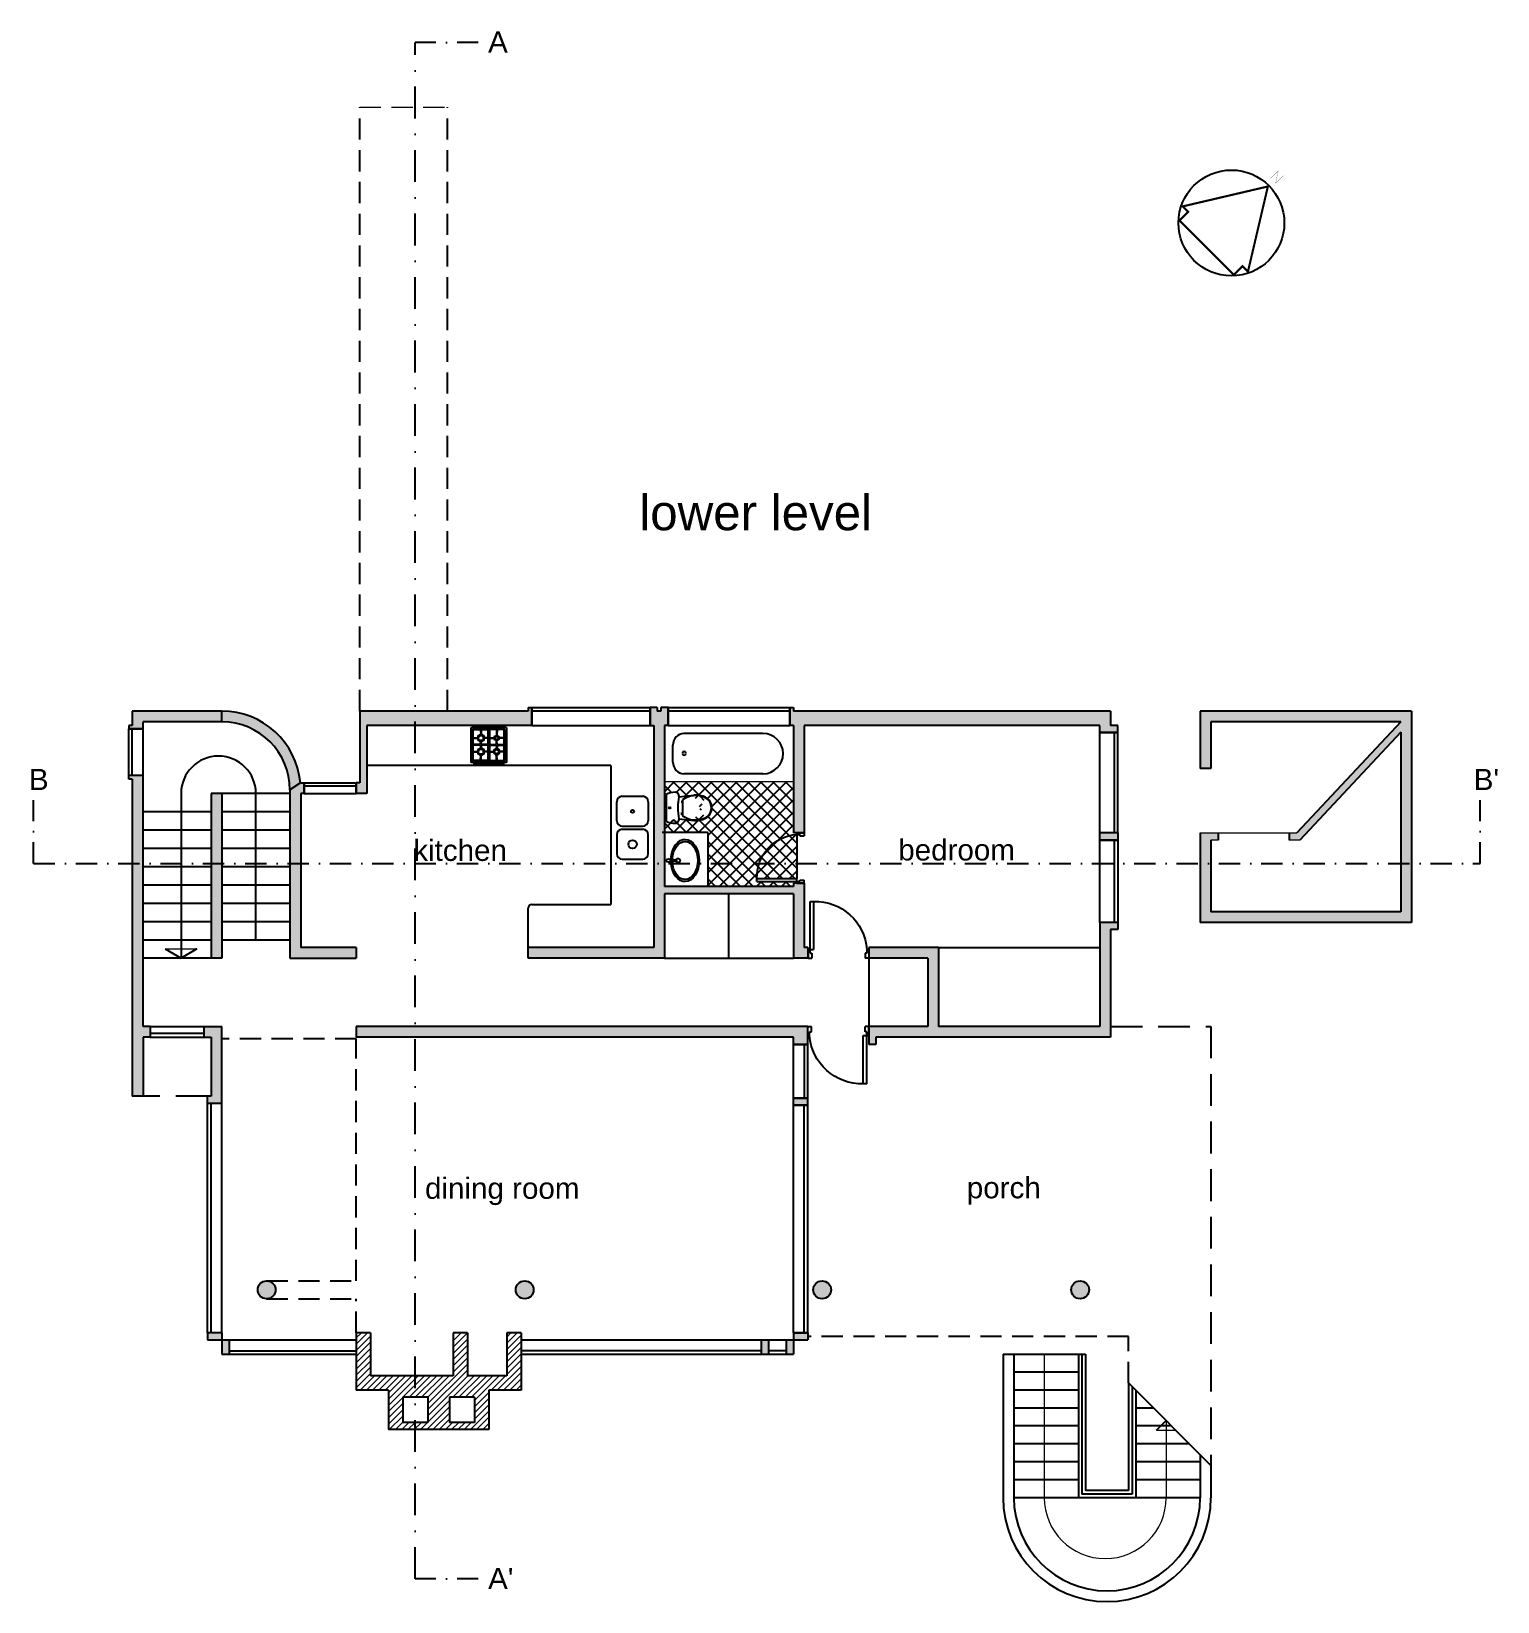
# Model space of a CAD drawing. Header units: millimetres. Extents: x -1430 to 19354, y 420 to 22678.
import ezdxf

# ---------------------------------------------------------------- set-up
doc = ezdxf.new("R2010")
doc.units = ezdxf.units.MM
doc.header["$LTSCALE"] = 30
doc.linetypes.add('ceco.net dash', pattern=[0.75, 0.5, -0.25])
doc.linetypes.add('ceco.net dash-dot', pattern=[1, 0.5, -0.25, 0, -0.25])
for name, color, linetype in [('ceco.net 439 Smith House lower level', 7, 'Continuous'), ('ceco.net Smith House glasses', 151, 'Continuous'), ('ceco.net Smith House hatches', 255, 'Continuous'), ('ceco.net Smith House section lines', 255, 'ceco.net dash-dot'), ('ceco.net Smith House text', 7, 'Continuous')]:
    doc.layers.add(name, color=color, linetype=linetype)
doc.styles.add('ceco.net', font='arial.ttf', dxfattribs={"height": 300})

msp = doc.modelspace()

# ---------------------------------------------------------------- texts
at = {"layer": 'ceco.net Smith House section lines', "ltscale": 30, "char_height": 300, "width": 378.9155426621437, "attachment_point": 1, "style": 'ceco.net'}
for s, insert in [('A', (5044.03368756175, 22677.96048061736)), ('B', (-1464.207031875848, 12223.97501896694)), ("B'", (19015.93894782662, 12223.97501896694)), ("A'", (5044.03368756175, 897.0566511601209))]:
    msp.add_mtext(s, dxfattribs=dict(at, insert=insert))
at = {"layer": 'ceco.net Smith House text', "ltscale": 30, "style": 'ceco.net'}
for s, insert, char_height, width, attachment_point in [('lower level', (7187.477704793216, 16107.16035931371), 500, 4195.78792309761, 1), ('kitchen', (4647.288063034415, 11219.04707803763), 300, 2382.521652847528, 2), ('bedroom', (11685.24673043191, 11225.13413155451), 300, 2821.437190040946, 2), ('dining room', (5244.810710033809, 6429.365897405893), 300, 4173.731787934899, 2), ('porch', (12354.21785810589, 6436.558529833331), 300, 2396.906155779957, 2)]:
    msp.add_mtext(s, dxfattribs=dict(at, insert=insert, char_height=char_height, width=width, attachment_point=attachment_point))

# ---------------------------------------------------------------- hatches: boundary and pattern name
at = {"layer": 'ceco.net 439 Smith House lower level', "ltscale": 30}
for points in [[(7.450580597e-07, 13043.497528648), (7.450580597e-07, 12840.29752855189), (-50.7999996393919, 12840.29752855561), (-50.7999996393919, 12789.49752864428), (152.4000007510185, 12789.49752864614), (152.4000007510185, 12891.09752864576), (1270.000000745058, 12891.09752864576), (1270.000000745058, 13043.49752864614)], [(1270.000000745058, 13043.49752855152), (1270.000000745058, 12891.09752855152, -0.4142135623737173), (2235.200000745058, 11925.89752854946), (2382.97223703838, 12027.49753465506, 0.3877945808316228)], [(3225.800000742077, 13043.49752864427), (3225.800000727176, 12027.49752864614), (3175.000000745058, 12027.49752864614), (3175.000000745058, 11875.0975286439), (3327.400000751019, 11875.09752864763), (3327.400000751019, 12840.29752855375), (5664.200000360608, 12840.29752854816), (5664.200000345707, 13094.29752855189), (5613.400000751019, 13094.29752855375), (5613.40000076592, 13043.497528648)], [(7391.400000751018, 9690.697528552266), (5613.400000751019, 9690.697528552266), (5613.400000751017, 9538.297528551891), (7543.800000742078, 9538.297528551893), (7543.800000742077, 10452.69752855226), (9372.600000366569, 10452.69752855226), (9372.600000366569, 9538.297528551891), (9575.800000742078, 9538.297528551891), (9575.800000742081, 9690.697528552266), (9525.000000745056, 9690.697528552266), (9525.000000745056, 10605.09752864576), (9372.600000366569, 10605.09752864576), (9372.600000366569, 10554.29752855189), (7543.800000742078, 10554.29752855189), (7543.800000742078, 12840.29752855189), (7594.600000366568, 12840.29752855189), (7594.600000366568, 13094.29752855189), (7493.000000745059, 13094.29752855189), (7493.000000745059, 13043.49752864613), (7442.200000360609, 13043.49752864614), (7442.200000360609, 13094.29752855189), (7340.600000366568, 13094.29752855189), (7340.600000366568, 12840.29752855189), (7391.400000751019, 12840.29752855189)], [(18135.60000036656, 13043.497528648), (15138.39999999105, 13043.497528648), (15138.39999999105, 12230.69752855226), (15290.80000036954, 12230.69752855226), (15290.80000036954, 12891.09752855263), (17983.2000003755, 12891.09752855263), (16510, 11316.29752855189), (16400.24453510344, 11316.29752855189), (16400.24453511834, 11214.69752855412), (16553.25958147645, 11214.69752855039), (17983.2000003755, 12743.25452766567), (17983.2000003755, 10198.69752855226), (15290.80000036955, 10198.69752855226), (15290.80000036954, 11214.69752855226), (15393.05236905813, 11214.69752855599), (15393.05236904323, 11316.29752855189), (15138.39999999105, 11316.29752855189), (15138.39999999105, 10046.29752845875), (18135.60000036656, 10046.29752845875)], [(7.450580597e-07, 7582.497528644279), (152.4000007510185, 7582.497528646141), (152.4000007510185, 8420.697528552266), (254.000000745058, 8420.697528550401), (254.000000745058, 8573.097528645769), (152.4000007510185, 8573.097528645769), (152.4000007510185, 12129.09752864576), (-50.7999996393919, 12129.09752864576), (-50.7999996393919, 12078.29752855375), (7.301568985e-07, 12078.29752855189)], [(2235.200000360608, 9538.297528551891), (3175.000000745058, 9538.297528551891), (3175.000000745058, 9690.697528552266), (2387.600000366568, 9690.697528552266), (2387.600000366568, 11875.09752864576), (2438.400000751018, 11875.09752864576), (2438.400000751018, 12027.49752864614), (2382.972237035632, 12027.49753465317), (2235.200000360608, 11925.89752855151)], [(1270.000000745058, 11875.09752864576), (1117.600000366568, 11875.09752864576), (1117.600000366568, 9538.297528551891), (1270.000000745058, 9538.297528551891)], [(1270.000000745058, 8573.097528645769), (1016.000000745058, 8573.097528645769), (1016.000000745058, 8420.697528552266), (1117.600000366568, 8420.697528552266), (1117.600000366568, 7582.497528646141), (1066.800000742077, 7582.497528646141), (1066.800000742077, 7480.897528551519), (1270.000000745058, 7480.897528551519)]]:
    msp.add_hatch(color=256, dxfattribs=at).paths.add_polyline_path(points)
h = msp.add_hatch(color=256, dxfattribs=at)
h.paths.add_polyline_path([(9372.600000366569, 13043.49752864614), (9372.600000366569, 13094.29752855189), (9321.800000742078, 13094.29752855375), (9321.800000742078, 12840.29752855189), (9372.600000366569, 12840.29752855189), (9372.600000366569, 11316.29752855189), (9525.000000745056, 11316.29752855189), (9525.000000745056, 12840.29752855189), (13716.00000074505, 12840.29752855189), (13716.00000074505, 12738.69752855226), (13970.00000074505, 12738.69752855226), (13970.00000074505, 12840.29752855002), (13868.40000076592, 12840.29752855002), (13868.40000075101, 13043.49752864614)])
h.paths.add_polyline_path([(13716.00000074505, 11316.29752855189), (13716.00000074505, 11214.69752855226), (13970.00000074505, 11214.69752855226), (13970.00000074505, 11316.29752855189)])
h.paths.add_polyline_path([(13868.40000075101, 8420.697528550401), (13868.40000075101, 9944.697528550401), (13970.00000074505, 9944.697528550401), (13970.00000074505, 10046.29752855189), (13716.00000074505, 10046.29752855189), (13716.00000074505, 8573.097528645769), (11430.00000074505, 8573.097528645769), (11430.00000074505, 9690.697528550401), (10439.40000075101, 9690.697528552266), (10439.40000075101, 9538.297528551891), (11277.60000036656, 9538.297528553752), (11277.60000036656, 8573.097528645769), (10439.40000075101, 8573.097528645769), (10439.40000073611, 8319.097528647631), (10541.00000075995, 8319.097528647631), (10541.00000074505, 8420.697528552266)])
h = msp.add_hatch(color=256, dxfattribs=at)
h.paths.add_polyline_path([(3175.000000730157, 8573.097528643906), (3175.000000730157, 8420.697528552266), (9372.600000366569, 8420.697528552266), (9372.600000366569, 8319.097528645769), (9575.800000742078, 8319.097528645769), (9575.800000742078, 8573.097528645769)])
h.paths.add_polyline_path([(9575.800000742078, 7455.497528644278), (9575.800000756979, 7557.097528645769), (9372.600000366569, 7557.097528645769), (9372.600000366569, 7455.497528646141)])
h = msp.add_hatch(color=256, dxfattribs=at)
h.paths.add_polyline_path([(2032.000000745058, 4839.297528551892, 1), (1778.000000745058, 4839.297528551892, 1)])
h.paths.add_polyline_path([(5689.600000366568, 4839.297528551892, 1), (5435.600000366568, 4839.297528551892, 1)])
h.paths.add_polyline_path([(9906.00000074506, 4839.297528551892, 1), (9652.000000745058, 4839.297528551892, 1)])
h.paths.add_polyline_path([(13563.60000036656, 4839.297528551892, 1), (13309.60000036656, 4839.297528551892, 1)])
h = msp.add_hatch(color=256, dxfattribs=at)
h.paths.add_polyline_path([(1066.800000742077, 4229.697528552263), (1066.800000756978, 4128.097528645769), (1270.000000759959, 4128.097528647631), (1270.000000745058, 4229.697528554126)])
h.paths.add_polyline_path([(1371.600000366568, 4128.097528647631), (1270.000000745058, 4128.097528649494), (1270.000000745058, 3924.897528551519), (1371.600000366568, 3924.897528551519)])
at = {"layer": 'ceco.net 439 Smith House lower level', "lineweight": 5}
h = msp.add_hatch(dxfattribs=at)
h.set_pattern_fill('ANSI31', color=256, scale=500, style=0)
h.set_pattern_definition([(45, (70726142.58628497, 15285091.89160653), (-44.19417382415921, 44.19417382415922), [])])
h.paths.add_polyline_path([(3378.200000360608, 3620.097528645769), (3378.200000360608, 4229.697528645396), (3175.000000372529, 4229.697528645396), (3175.000000372529, 3416.897528551519), (3632.200000360608, 3416.897528551519), (3632.200000360608, 2858.097528645768), (5054.600000366569, 2858.097528645768), (5054.600000366569, 3416.897528551519), (5511.800000742078, 3416.897528551519), (5511.800000742078, 4229.697528645396), (5308.600000366569, 4229.697528645396), (5308.600000366569, 3620.097528645769), (4749.800000742077, 3620.097528645769), (4749.800000742077, 4229.697528645396), (4546.600000366568, 4229.697528645396), (4546.600000366568, 3620.097528645769)])
h.paths.add_polyline_path([(4191.000000372529, 3315.297528646886), (4191.000000372529, 2959.697528645396), (3835.400000363588, 2959.697528645396), (3835.400000363588, 3315.297528646886)], flags=16)
h.paths.add_polyline_path([(4495.800000742078, 3315.297528646886), (4851.400000363589, 3315.297528646886), (4851.400000363589, 2959.697528645396), (4495.800000742078, 2959.697528645396)], flags=16)
at = {"layer": 'ceco.net 439 Smith House lower level', "ltscale": 30}
h = msp.add_hatch(color=256, dxfattribs=at)
h.paths.add_polyline_path([(8915.400000751019, 3924.897528549656), (9017.000000745058, 3924.897528553382), (9017.00000075996, 4128.097528645769), (8915.400000751019, 4128.097528645769)])
h.paths.add_polyline_path([(9372.600000366569, 4128.097528645769), (9271.00000074506, 4128.097528645769), (9271.00000074506, 3924.897528551519), (9372.600000366569, 3924.897528551519)])
h.paths.add_polyline_path([(9372.600000366569, 4229.697528552263), (9372.600000366569, 4128.097528645769), (9575.800000742078, 4128.097528643905), (9575.800000756979, 4229.697528554126)])
at = {"layer": 'ceco.net Smith House hatches'}
h = msp.add_hatch(dxfattribs=at)
h.set_pattern_fill('ANSI37', color=256, scale=1000, style=0)
h.set_pattern_definition([(45, (70755388.28549267, 15255751.61175616), (-88.38834764831842, 88.38834764831844), []), (135, (70755388.28549267, 15255751.61175616), (-88.38834764831844, -88.38834764831842), [])])
h.paths.add_polyline_path([(7543.800000727177, 12045.44773548841), (7543.800000742078, 11322.53513070382), (8149.957535371184, 11322.53513070382, -0.4142135623730951), (8159.957535371184, 11312.53513070382), (8159.957535371184, 10554.29752855189), (9372.600000366569, 10554.29752855189), (9372.600000366569, 10605.09752864576), (9420.411680117251, 10605.09752864763), (9420.411680117251, 10626.01522940956), (8855.635209396482, 10626.01522941328), (8855.635209381579, 10667.85052351839), (9420.411680117251, 10667.85052351839), (9420.411680117251, 11295.37993509322), (9420.411680117251, 11316.29752855189), (9372.600000366569, 11316.29752855189), (9372.600000366569, 12045.44773548841)])
edge = h.paths.add_edge_path(flags=16)
edge.add_ellipse((8051.640587940813, 11672.65982644446), major_axis=(-4.38023e-11, 166.893591945286), ratio=0.9963002114165121, start_angle=206.290155858257, end_angle=333.70965058208697, ccw=False)
edge.add_ellipse((7992.774858415128, 11791.79915483482), major_axis=(-1.2269041e-09, -299.8816473324158), ratio=0.9963002114165254, start_angle=-6.0941555826127, end_angle=26.291676965487284, ccw=False)
edge.add_line((7960.939965829253, 11493.62470749951), (7749.311958268285, 11516.38486366719))
edge.add_ellipse((7697.423044502736, 11505.80544573254), major_axis=(-8.75606e-11, 53.14524385441569), ratio=0.9963002114165446, start_angle=180.0020283576629, end_angle=281.5232772304056, ccw=False)
edge.add_ellipse((7697.422554954886, 11739.98067489452), major_axis=(-1.3478947e-09, -287.3204729787613), ratio=0.9963002114164282, start_angle=-26.81284611778102, end_angle=0.00047280477542699373, ccw=False)
edge.add_line((7567.916708871722, 11483.745443305), (7567.916708871722, 11861.57496054284))
edge.add_ellipse((7697.422554954886, 11605.33972895331), major_axis=(-1.3703164e-09, 287.3204729787575), ratio=0.9963002114164332, start_angle=-0.00047280477997446724, end_angle=26.812846117776928, ccw=False)
edge.add_ellipse((7697.423044502736, 11839.51495810039), major_axis=(-8.73665e-11, -53.14524385441569), ratio=0.9963002114165446, start_angle=78.47672276959429, end_angle=179.997971642337, ccw=False)
edge.add_line((7749.311958298086, 11828.93554018437), (7960.495816573502, 11851.64792894944))
edge.add_ellipse((7992.774858415128, 11553.51922601647), major_axis=(-1.2365225e-09, 299.8816473324158), ratio=0.9963002114165262, start_angle=-26.291676965489103, end_angle=6.094155582610881, ccw=False)
edge = h.paths.add_edge_path(flags=16)
edge.add_ellipse((8515.712874054909, 11672.66023533232), major_axis=(-1.450145e-10, 784.9604303392096), ratio=0.9963002114164986, start_angle=89.9998773645126, end_angle=101.52507657505117, ccw=False)
edge.add_ellipse((8515.712874054909, 11672.66023533232), major_axis=(-1.450145e-10, 784.9604303392096), ratio=0.9963002114164986, start_angle=78.47488932844868, end_angle=89.9998773645126, ccw=False)
edge.add_ellipse((8515.722589373589, 11672.66121584363), major_axis=(-1.665511e-10, -784.9701817345413), ratio=0.9963002114164684, start_angle=258.475199510972, end_angle=269.99994920256427, ccw=False)
edge.add_ellipse((8515.712874054909, 11672.66023533232), major_axis=(-1.450145e-10, 784.9604303392096), ratio=0.9963002114164986, start_angle=78.47488932844868, end_angle=89.9998773645126, ccw=False)
edge.add_ellipse((8515.722589373589, 11672.66121584363), major_axis=(-1.665511e-10, -784.9701817345413), ratio=0.9963002114164684, start_angle=258.475199510972, end_angle=269.99994920256427, ccw=False)
edge.add_ellipse((8515.712874054909, 11672.66023533232), major_axis=(-1.450145e-10, 784.9604303392096), ratio=0.9963002114164986, start_angle=78.47488932844868, end_angle=89.9998773645126, ccw=False)
edge.add_ellipse((8515.722589373589, 11672.66121584363), major_axis=(-1.665511e-10, -784.9701817345413), ratio=0.9963002114164684, start_angle=258.475199510972, end_angle=269.99994920256427, ccw=False)
edge.add_ellipse((8515.712874054909, 11672.66023533232), major_axis=(-1.450145e-10, 784.9604303392096), ratio=0.9963002114164986, start_angle=78.47488932844868, end_angle=89.9998773645126, ccw=False)
edge.add_ellipse((8515.722589373589, 11672.66121584363), major_axis=(-1.665511e-10, -784.9701817345413), ratio=0.9963002114164684, start_angle=258.475199510972, end_angle=269.99994920256427, ccw=False)
edge.add_ellipse((8515.712874054909, 11672.66023533232), major_axis=(-1.450145e-10, 784.9604303392096), ratio=0.9963002114164986, start_angle=78.47488932844868, end_angle=89.9998773645126, ccw=False)
edge.add_ellipse((8515.722589373589, 11672.66121584363), major_axis=(-1.665511e-10, -784.9701817345413), ratio=0.9963002114164684, start_angle=258.475199510972, end_angle=269.99994920256427, ccw=False)
edge.add_ellipse((8515.712874054909, 11672.66023533232), major_axis=(-1.450145e-10, 784.9604303392096), ratio=0.9963002114164986, start_angle=78.47488932844868, end_angle=89.9998773645126, ccw=False)
edge.add_ellipse((8515.722589373589, 11672.66121584363), major_axis=(-1.665511e-10, -784.9701817345413), ratio=0.9963002114164684, start_angle=258.475199510972, end_angle=269.99994920256427, ccw=False)
edge.add_ellipse((8515.712874054909, 11672.66023533232), major_axis=(-1.450145e-10, 784.9604303392096), ratio=0.9963002114164986, start_angle=78.47488932844868, end_angle=89.9998773645126, ccw=False)
edge.add_ellipse((8515.722589373589, 11672.66121584363), major_axis=(-1.665511e-10, -784.9701817345413), ratio=0.9963002114164684, start_angle=258.475199510972, end_angle=269.99994920256427, ccw=False)
edge.add_ellipse((8515.712874054909, 11672.66023533232), major_axis=(-1.450145e-10, 784.9604303392096), ratio=0.9963002114164986, start_angle=78.47488932844868, end_angle=89.9998773645126, ccw=False)
edge.add_ellipse((8515.722589373589, 11672.66121584363), major_axis=(-1.665511e-10, -784.9701817345413), ratio=0.9963002114164684, start_angle=258.475199510972, end_angle=269.99994920256427, ccw=False)
edge.add_ellipse((8515.712874054909, 11672.66023533232), major_axis=(-1.450145e-10, 784.9604303392096), ratio=0.9963002114164986, start_angle=78.47488932844868, end_angle=89.9998773645126, ccw=False)
edge.add_ellipse((8515.722589373589, 11672.66121584363), major_axis=(-1.665511e-10, -784.9701817345413), ratio=0.9963002114164684, start_angle=258.475199510972, end_angle=269.99994920256427, ccw=False)
edge.add_ellipse((8515.712874054909, 11672.66023533232), major_axis=(-1.450145e-10, 784.9604303392096), ratio=0.9963002114164986, start_angle=78.47488932844868, end_angle=89.9998773645126, ccw=False)
edge.add_ellipse((8515.722589373589, 11672.66121584363), major_axis=(-1.665511e-10, -784.9701817345413), ratio=0.9963002114164684, start_angle=258.475199510972, end_angle=269.99994920256427, ccw=False)
edge.add_ellipse((8515.712874054909, 11672.66023533232), major_axis=(-1.450145e-10, 784.9604303392096), ratio=0.9963002114164986, start_angle=78.47488932844868, end_angle=89.9998773645126, ccw=False)
edge.add_ellipse((8515.722589373589, 11672.66121584363), major_axis=(-1.665511e-10, -784.9701817345413), ratio=0.9963002114164684, start_angle=258.475199510972, end_angle=269.99994920256427, ccw=False)
edge.add_ellipse((8515.712874054909, 11672.66023533232), major_axis=(-1.450145e-10, 784.9604303392096), ratio=0.9963002114164986, start_angle=78.47488932844868, end_angle=89.9998773645126, ccw=False)
edge.add_ellipse((8515.722589373589, 11672.66121584363), major_axis=(-1.665511e-10, -784.9701817345413), ratio=0.9963002114164684, start_angle=258.475199510972, end_angle=269.99994920256427, ccw=False)
edge.add_ellipse((8515.712874054909, 11672.66023533232), major_axis=(-1.450145e-10, 784.9604303392096), ratio=0.9963002114164986, start_angle=78.47488932844868, end_angle=89.9998773645126, ccw=False)
edge.add_ellipse((8515.722589373589, 11672.66121584363), major_axis=(-1.665511e-10, -784.9701817345413), ratio=0.9963002114164684, start_angle=258.475199510972, end_angle=269.99994920256427, ccw=False)
edge.add_ellipse((8515.712874054909, 11672.66023533232), major_axis=(-1.450145e-10, 784.9604303392096), ratio=0.9963002114164986, start_angle=78.47488932844868, end_angle=89.9998773645126, ccw=False)
edge.add_ellipse((8515.722589373589, 11672.66121584363), major_axis=(-1.665511e-10, -784.9701817345413), ratio=0.9963002114164684, start_angle=258.475199510972, end_angle=269.99994920256427, ccw=False)
edge.add_ellipse((8515.712874054909, 11672.66023533232), major_axis=(-1.450145e-10, 784.9604303392096), ratio=0.9963002114164986, start_angle=78.47488932844868, end_angle=89.9998773645126, ccw=False)
edge.add_ellipse((8515.722589373589, 11672.66121584363), major_axis=(-1.665511e-10, -784.9701817345413), ratio=0.9963002114164684, start_angle=258.475199510972, end_angle=269.99994920256427, ccw=False)
edge.add_ellipse((8515.712874054909, 11672.66023533232), major_axis=(-1.450145e-10, 784.9604303392096), ratio=0.9963002114164986, start_angle=78.47488932844868, end_angle=89.9998773645126, ccw=False)
edge.add_ellipse((8515.722589373589, 11672.66121584363), major_axis=(-1.665511e-10, -784.9701817345413), ratio=0.9963002114164684, start_angle=258.475199510972, end_angle=269.99994920256427, ccw=False)
edge.add_ellipse((8515.712874054909, 11672.66023533232), major_axis=(-1.450145e-10, 784.9604303392096), ratio=0.9963002114164986, start_angle=78.47488932844868, end_angle=89.9998773645126, ccw=False)
edge.add_ellipse((8515.722589373589, 11672.66121584363), major_axis=(-1.665511e-10, -784.9701817345413), ratio=0.9963002114164684, start_angle=258.475199510972, end_angle=269.99994920256427, ccw=False)
edge.add_ellipse((8515.712874054909, 11672.66023533232), major_axis=(-1.450145e-10, 784.9604303392096), ratio=0.9963002114164986, start_angle=78.47488932844868, end_angle=89.9998773645126, ccw=False)
edge.add_ellipse((8515.722589373589, 11672.66121584363), major_axis=(-1.665511e-10, -784.9701817345413), ratio=0.9963002114164684, start_angle=258.475199510972, end_angle=269.99994920256427, ccw=False)
edge.add_ellipse((8515.712874054909, 11672.66023533232), major_axis=(-1.450145e-10, 784.9604303392096), ratio=0.9963002114164986, start_angle=78.47488932844868, end_angle=89.9998773645126, ccw=False)
edge.add_ellipse((8515.722589373589, 11672.66121584363), major_axis=(-1.665511e-10, -784.9701817345413), ratio=0.9963002114164684, start_angle=258.475199510972, end_angle=269.99994920256427, ccw=False)
edge.add_ellipse((8515.712874054909, 11672.66023533232), major_axis=(-1.450145e-10, 784.9604303392096), ratio=0.9963002114164986, start_angle=78.47488932844868, end_angle=89.9998773645126, ccw=False)
edge.add_ellipse((8515.722589373589, 11672.66121584363), major_axis=(-1.665511e-10, -784.9701817345413), ratio=0.9963002114164684, start_angle=258.475199510972, end_angle=269.99994920256427, ccw=False)
edge.add_ellipse((8515.712874054909, 11672.66023533232), major_axis=(-1.450145e-10, 784.9604303392096), ratio=0.9963002114164986, start_angle=78.47488932844868, end_angle=89.9998773645126, ccw=False)
edge.add_ellipse((8515.722589373589, 11672.66121584363), major_axis=(-1.665511e-10, -784.9701817345413), ratio=0.9963002114164684, start_angle=258.475199510972, end_angle=269.99994920256427, ccw=False)
edge.add_ellipse((8515.712874054909, 11672.66023533232), major_axis=(-1.450145e-10, 784.9604303392096), ratio=0.9963002114164986, start_angle=78.47488932844868, end_angle=89.9998773645126, ccw=False)
edge.add_ellipse((8515.722589373589, 11672.66121584363), major_axis=(-1.665511e-10, -784.9701817345413), ratio=0.9963002114164684, start_angle=258.475199510972, end_angle=269.99994920256427, ccw=False)
edge.add_ellipse((8515.712874054909, 11672.66023533232), major_axis=(-1.450145e-10, 784.9604303392096), ratio=0.9963002114164986, start_angle=78.47488932844868, end_angle=89.9998773645126, ccw=False)
edge.add_ellipse((8515.722589373589, 11672.66121584363), major_axis=(-1.665511e-10, -784.9701817345413), ratio=0.9963002114164684, start_angle=258.475199510972, end_angle=269.99994920256427, ccw=False)
edge.add_ellipse((8515.712874054909, 11672.66023533232), major_axis=(-1.450145e-10, 784.9604303392096), ratio=0.9963002114164986, start_angle=78.47488932844868, end_angle=89.9998773645126, ccw=False)
edge.add_ellipse((8515.722589373589, 11672.66121584363), major_axis=(-1.665511e-10, -784.9701817345413), ratio=0.9963002114164684, start_angle=258.475199510972, end_angle=269.99994920256427, ccw=False)
edge.add_ellipse((8515.712874054909, 11672.66023533232), major_axis=(-1.450145e-10, 784.9604303392096), ratio=0.9963002114164986, start_angle=78.47488932844868, end_angle=89.9998773645126, ccw=False)
edge.add_ellipse((8515.722589373589, 11672.66121584363), major_axis=(-1.665511e-10, -784.9701817345413), ratio=0.9963002114164684, start_angle=258.475199510972, end_angle=269.99994920256427, ccw=False)
edge.add_ellipse((8515.712874054909, 11672.66023533232), major_axis=(-1.450145e-10, 784.9604303392096), ratio=0.9963002114164986, start_angle=78.47488932844868, end_angle=89.9998773645126, ccw=False)
edge.add_ellipse((8515.722589373589, 11672.66121584363), major_axis=(-1.665511e-10, -784.9701817345413), ratio=0.9963002114164684, start_angle=258.475199510972, end_angle=269.99994920256427, ccw=False)
edge.add_ellipse((8515.712874054909, 11672.66023533232), major_axis=(-1.450145e-10, 784.9604303392096), ratio=0.9963002114164986, start_angle=78.47488932844868, end_angle=89.9998773645126, ccw=False)
edge.add_ellipse((8515.722589373589, 11672.66121584363), major_axis=(-1.665511e-10, -784.9701817345413), ratio=0.9963002114164684, start_angle=258.475199510972, end_angle=269.99994920256427, ccw=False)
edge.add_ellipse((8515.712874054909, 11672.66023533232), major_axis=(-1.450145e-10, 784.9604303392096), ratio=0.9963002114164986, start_angle=78.47488932844868, end_angle=89.9998773645126, ccw=False)
edge.add_ellipse((8515.722589373589, 11672.66121584363), major_axis=(-1.665511e-10, -784.9701817345413), ratio=0.9963002114164684, start_angle=258.475199510972, end_angle=269.99994920256427, ccw=False)
edge.add_ellipse((8515.712874054909, 11672.66023533232), major_axis=(-1.450145e-10, 784.9604303392096), ratio=0.9963002114164986, start_angle=78.47488932844868, end_angle=89.9998773645126, ccw=False)
edge.add_ellipse((8515.722589373589, 11672.66121584363), major_axis=(-1.665511e-10, -784.9701817345413), ratio=0.9963002114164684, start_angle=258.475199510972, end_angle=269.99994920256427, ccw=False)
edge.add_ellipse((8515.712874054909, 11672.66023533232), major_axis=(-1.450145e-10, 784.9604303392096), ratio=0.9963002114164986, start_angle=78.47488932844868, end_angle=89.9998773645126, ccw=False)
edge.add_ellipse((8515.722589373589, 11672.66121584363), major_axis=(-1.665511e-10, -784.9701817345413), ratio=0.9963002114164684, start_angle=258.475199510972, end_angle=269.99994920256427, ccw=False)
edge.add_ellipse((8515.712874054909, 11672.66023533232), major_axis=(-1.450145e-10, 784.9604303392096), ratio=0.9963002114164986, start_angle=78.47488932844868, end_angle=89.9998773645126, ccw=False)
edge.add_ellipse((8515.722589373589, 11672.66121584363), major_axis=(-1.665511e-10, -784.9701817345413), ratio=0.9963002114164684, start_angle=258.475199510972, end_angle=269.99994920256427, ccw=False)
edge.add_ellipse((8515.712874054909, 11672.66023533232), major_axis=(-1.450145e-10, 784.9604303392096), ratio=0.9963002114164986, start_angle=78.47488932844868, end_angle=89.9998773645126, ccw=False)
edge.add_ellipse((8515.722589373589, 11672.66121584363), major_axis=(-1.665511e-10, -784.9701817345413), ratio=0.9963002114164684, start_angle=258.475199510972, end_angle=269.99994920256427, ccw=False)
edge.add_ellipse((8515.712874054909, 11672.66023533232), major_axis=(-1.450145e-10, 784.9604303392096), ratio=0.9963002114164986, start_angle=78.47488932844868, end_angle=89.9998773645126, ccw=False)
edge.add_ellipse((8515.722589373589, 11672.66121584363), major_axis=(-1.665511e-10, -784.9701817345413), ratio=0.9963002114164684, start_angle=258.475199510972, end_angle=269.99994920256427, ccw=False)
edge.add_ellipse((8515.712874054909, 11672.66023533232), major_axis=(-1.450145e-10, 784.9604303392096), ratio=0.9963002114164986, start_angle=78.47488932844868, end_angle=89.9998773645126, ccw=False)
edge.add_ellipse((8515.722589373589, 11672.66121584363), major_axis=(-1.665511e-10, -784.9701817345413), ratio=0.9963002114164684, start_angle=258.475199510972, end_angle=269.99994920256427, ccw=False)
edge.add_ellipse((8515.712874054909, 11672.66023533232), major_axis=(-1.450145e-10, 784.9604303392096), ratio=0.9963002114164986, start_angle=78.47488932844868, end_angle=89.9998773645126, ccw=False)
edge.add_ellipse((8515.722589373589, 11672.66121584363), major_axis=(-1.665511e-10, -784.9701817345413), ratio=0.9963002114164684, start_angle=258.475199510972, end_angle=269.99994920256427, ccw=False)
edge.add_ellipse((8515.712874054909, 11672.66023533232), major_axis=(-1.450145e-10, 784.9604303392096), ratio=0.9963002114164986, start_angle=78.47488932844868, end_angle=89.9998773645126, ccw=False)
edge.add_ellipse((8515.722589373589, 11672.66121584363), major_axis=(-1.665511e-10, -784.9701817345413), ratio=0.9963002114164684, start_angle=258.475199510972, end_angle=269.99994920256427, ccw=False)
edge.add_ellipse((8515.712874054909, 11672.66023533232), major_axis=(-1.450145e-10, 784.9604303392096), ratio=0.9963002114164986, start_angle=78.47488932844868, end_angle=89.9998773645126, ccw=False)
edge.add_ellipse((8515.722589373589, 11672.66121584363), major_axis=(-1.665511e-10, -784.9701817345413), ratio=0.9963002114164684, start_angle=269.99994920256427, end_angle=281.52500476301293, ccw=False)

# ---------------------------------------------------------------- linework, layer by layer
at = {"layer": 'ceco.net 439 Smith House lower level', "linetype": 'ceco.net dash', "ltscale": 20}
for p, q in [((3225.800000369548, 13043.497528648), (3225.800000369548, 21606.02207156084)), ((4470.399999991059, 13043.497528648), (4470.399999991059, 21606.02207156084)), ((3175.000000745058, 8395.297528551891), (1270.000000745058, 8395.297528551891)), ((3175.000000730157, 4966.297528551891), (3175.000000745058, 8395.297528551891)), ((1905.000000745058, 4966.297528551891), (3175.000000745058, 4966.297528551891)), ((1905.000000745058, 4712.297528551891), (3175.000000745058, 4712.297528551891)), ((3175.000000745058, 4229.697528550401), (3175.000000730157, 4712.297528551891)), ((14122.40000075101, 4178.897528646514), (9575.79999998212, 4178.897528646514)), ((14122.40000075101, 3518.497528538107), (14122.40000075101, 4178.897528646514))]:
    msp.add_line(p, q, dxfattribs=at)
at = {"layer": 'ceco.net 439 Smith House lower level', "linetype": 'ceco.net dash', "lineweight": 5, "ltscale": 20}
msp.add_line((3225.800000369548, 21606.02207156084), (4470.399999991059, 21606.02207156084), dxfattribs=at)
at = {"layer": 'ceco.net 439 Smith House lower level'}
for p, q in [((1270.000000745058, 13043.49752864614), (7.450580597e-07, 13043.49752864614)), ((7.450580597e-07, 13043.49752864614), (7.450580597e-07, 12840.29752855189)), ((5613.400000751019, 13043.49752864614), (3225.800000742077, 13043.49752864614)), ((3225.800000742077, 13043.49752864614), (3225.800000742077, 12027.49752864614)), ((5613.400000751019, 13094.29752855189), (5613.400000751019, 13043.49752864614)), ((5664.200000360608, 13094.29752855189), (5664.200000360608, 12840.29752855189)), ((7340.600000366568, 13094.29752855189), (7340.600000366568, 12840.29752855189)), ((7442.200000360609, 13094.29752855189), (7442.200000360609, 13043.49752864614)), ((7493.000000745059, 13043.49752864614), (7442.200000360609, 13043.49752864614)), ((7493.000000745059, 13094.29752855189), (7493.000000745059, 13043.49752864614)), ((7594.600000366568, 13094.29752855189), (7594.600000366568, 12840.29752855189)), ((9321.800000742078, 13094.29752855189), (9321.800000742078, 12840.29752855189)), ((9372.600000366569, 13094.29752855189), (9372.600000366569, 13043.49752864614)), ((13868.40000075101, 13043.49752864614), (9372.600000366569, 13043.49752864614)), ((13868.40000075101, 13043.49752864614), (13868.40000075101, 12840.29752855189)), ((18135.60000036656, 13043.497528648), (15138.39999999105, 13043.497528648)), ((15138.39999999105, 13043.497528648), (15138.39999999105, 12230.69752855226)), ((18135.60000036656, 13043.497528648), (18135.60000036656, 10046.29752845875)), ((7.450580597e-07, 12840.29752855189), (-50.7999996393919, 12840.29752855189)), ((152.4000007510185, 12789.49752864614), (-50.7999996393919, 12789.49752864614)), ((1270.000000745058, 12891.09752864576), (152.4000007510185, 12891.09752864576)), ((3327.400000751019, 12840.29752855189), (3327.400000751019, 11875.09752864576)), ((4937.952749580144, 12783.88770054653), (4940.133862033486, 12701.00438978523)), ((4945.286472469568, 12701.00438978523), (4940.133862033486, 12701.00438978523)), ((4947.467584937811, 12783.88770054653), (4945.286472469568, 12701.00438978523)), ((5161.993603140116, 12783.88770054653), (5164.174715593457, 12701.00438978523)), ((5164.174715593457, 12701.00438978523), (5169.327326044441, 12701.00438978523)), ((5171.508438497782, 12783.88770054653), (5169.327326044441, 12701.00438978523)), ((7391.400000751018, 12840.29752855189), (7391.400000751018, 9690.697528552266)), ((7543.800000742078, 12840.29752855189), (7543.800000742078, 10554.29752855189)), ((7732.292390570044, 12698.29555146582), (7708.736336290836, 12677.82642355747)), ((7759.167299032211, 12713.50548565574), (7732.292390570044, 12698.29555146582)), ((7788.328273996711, 12722.87171688862), (7759.167299032211, 12713.50548565574)), ((7818.654675588011, 12726.03430614061), (7788.328273996711, 12722.87171688862)), ((8940.522118091583, 12726.03430614061), (7818.654675588011, 12726.03430614061)), ((9372.600000366569, 12840.29752855189), (9372.600000366569, 11316.29752855189)), ((13716.00000074505, 12840.29752855189), (9525.000000745056, 12840.29752855189)), ((9525.000000745056, 12840.29752855189), (9525.000000745056, 11316.29752855189)), ((13970.00000074505, 12738.69752855226), (13716.00000074505, 12738.69752855226)), ((13970.00000074505, 12840.29752855189), (13868.40000075101, 12840.29752855189)), ((17983.2000003755, 12891.09752855263), (15290.80000036954, 12891.09752855263)), ((15290.80000036954, 12891.09752855263), (15290.80000036954, 12230.69752855226)), ((17983.2000003755, 12891.09752855263), (16510, 11316.29752855189)), ((17983.2000003755, 12743.25452766567), (16553.25958147645, 11214.6975285504)), ((17983.2000003755, 12743.25452766567), (17983.2000003755, 10198.69752855226)), ((4833.544862046838, 12665.71915531903), (4900.336568504572, 12664.14949812926)), ((4833.544862046838, 12657.42723049223), (4900.336568504572, 12658.996887682)), ((4938.613535612821, 12568.84791430086), (4833.544862046838, 12568.84791430086)), ((4938.613535612821, 12558.84791430085), (4833.544862046838, 12558.84791430085)), ((4833.544862046838, 12471.30355177447), (4905.937659353018, 12469.7338945847)), ((4900.336568504572, 12658.996887682), (4900.336568504572, 12664.14949812926)), ((4905.937659353018, 12464.58128413744), (4905.937659353018, 12469.7338945847)), ((4938.613535612821, 12568.84791430086), (4940.133862033486, 12623.819133142)), ((4938.613535612821, 12558.84791430085), (4940.133862033486, 12505.17823759839)), ((4940.133862033486, 12623.819133142), (4945.286472469568, 12623.819133142)), ((4940.133862033486, 12505.17823759839), (4945.286472469568, 12505.17823759839)), ((4946.806798890233, 12568.84791430086), (4945.286472469568, 12623.819133142)), ((4946.806798890233, 12558.84791430085), (4945.286472469568, 12505.17823759839)), ((5042.353460893036, 12568.84791430086), (4946.806798890233, 12568.84791430086)), ((5042.353460893036, 12558.84791430085), (4946.806798890233, 12558.84791430085)), ((5042.353460893036, 12665.76558011025), (4980.546668693423, 12664.14949812926)), ((4980.546668693423, 12658.996887682), (4980.546668693423, 12664.14949812926)), ((5042.353460893036, 12657.38080570101), (4980.546668693423, 12658.996887682)), ((5042.353460893036, 12471.34997656568), (4980.546668693423, 12469.7338945847)), ((4980.546668693423, 12464.58128413744), (4980.546668693423, 12469.7338945847)), ((5064.839178532362, 12665.76558011025), (5126.645970731974, 12664.14949812926)), ((5064.839178532362, 12657.38080570101), (5126.645970731974, 12658.996887682)), ((5064.839178532362, 12568.84791430086), (5162.654389187693, 12568.84791430086)), ((5064.839178532362, 12558.84791430085), (5162.654389187693, 12558.84791430085)), ((5064.839178532362, 12471.34997656568), (5126.645970731974, 12469.7338945847)), ((5126.645970731974, 12658.996887682), (5126.645970731974, 12664.14949812926)), ((5126.645970731974, 12464.58128413744), (5126.645970731974, 12469.7338945847)), ((5162.654389187693, 12568.84791430086), (5164.174715593457, 12623.819133142)), ((5162.654389187693, 12558.84791430085), (5164.174715593457, 12500.38526473566)), ((5169.327326044441, 12623.819133142), (5164.174715593457, 12623.819133142)), ((5169.327326044441, 12500.38526473566), (5164.174715593457, 12500.38526473566)), ((5170.847652465106, 12568.84791430086), (5169.327326044441, 12623.819133142)), ((5170.847652465106, 12558.84791430085), (5169.327326044441, 12500.38526473566)), ((5170.847652465106, 12568.84791430086), (5273.64777737856, 12568.84791430086)), ((5170.847652465106, 12558.84791430085), (5273.64777737856, 12558.84791430085)), ((5273.64777737856, 12665.71915531903), (5206.856070920824, 12664.14949812926)), ((5206.856070920824, 12658.996887682), (5206.856070920824, 12664.14949812926)), ((5273.64777737856, 12657.42723049223), (5206.856070920824, 12658.996887682)), ((5273.64777737856, 12471.30355177447), (5206.856070920824, 12469.7338945847)), ((5206.856070920824, 12464.58128413744), (5206.856070920824, 12469.7338945847)), ((7666.193559259176, 12593.55260715074), (7663.206669405103, 12561.44229960628)), ((7663.206669405103, 12319.12754695303), (7663.206669405103, 12561.44229960628)), ((7675.039444312453, 12624.42893360741), (7666.193559259176, 12593.55260715074)), ((7689.404382154346, 12652.88471903093), (7675.039444312453, 12624.42893360741)), ((7708.736336290836, 12677.82642355747), (7689.404382154346, 12652.88471903093)), ((7823.568809553981, 12471.23064965196), (7805.249087065458, 12463.19600287266)), ((7841.888532042503, 12463.19600287266), (7823.568809553981, 12471.23064965196)), ((6784.827983900905, 12273.05266917683), (3330.427983909845, 12273.05266917683)), ((4833.544862046838, 12463.01162694767), (4905.937659353018, 12464.58128413744)), ((4937.939568057656, 12342.1905890759), (4940.133862033486, 12429.97179937176)), ((4945.286472469568, 12429.97179937176), (4940.133862033486, 12429.97179937176)), ((4947.480766445398, 12342.1905890759), (4945.286472469568, 12429.97179937176)), ((5042.353460893036, 12462.96520215459), (4980.546668693423, 12464.58128413744)), ((5064.839178532362, 12462.96520215459), (5126.645970731974, 12464.58128413744)), ((5161.980421632528, 12342.1905890759), (5164.174715593457, 12429.97179937176)), ((5164.174715593457, 12429.97179937176), (5169.327326044441, 12429.97179937176)), ((5171.52162002027, 12342.1905890759), (5169.327326044441, 12429.97179937176)), ((5273.64777737856, 12463.01162694767), (5206.856070920824, 12464.58128413744)), ((7663.206669405103, 12319.12754695303), (7666.193559259176, 12287.01723939366)), ((7666.193559259176, 12287.01723939366), (7675.039444312453, 12256.140912937)), ((7675.039444312453, 12256.140912937), (7689.404382154346, 12227.68512751348)), ((7805.249087065458, 12463.19600287266), (7797.660809546709, 12443.79864964075)), ((7797.660809546709, 12443.79864964075), (7805.249087065458, 12424.40129642374)), ((7805.249087065458, 12424.40129642374), (7823.568809553981, 12416.36664964445)), ((7823.568809553981, 12416.36664964445), (7841.888532042503, 12424.40129642374)), ((7849.476809546351, 12443.79864964075), (7841.888532042503, 12463.19600287266)), ((7841.888532042503, 12424.40129642374), (7849.476809546351, 12443.79864964075)), ((152.4000007510185, 12129.09752864576), (-50.7999996393919, 12129.09752864576)), ((7.450580597e-07, 12078.29752855189), (-50.7999996393919, 12078.29752855189)), ((7.450580597e-07, 12078.29752855189), (7.450580597e-07, 7582.497528646141)), ((152.4000007510185, 8573.097528645769), (152.4000007510185, 12129.09752864576)), ((2438.400000751018, 12027.49752864614), (2438.400000751018, 11875.09752864576)), ((3175.000000745058, 12027.49752864614), (3175.000000745058, 11875.09752864576)), ((7689.404382154346, 12227.68512751348), (7708.736336290836, 12202.74342298693)), ((7708.736336290836, 12202.74342298693), (7732.292390570044, 12182.27429507859)), ((7732.292390570044, 12182.27429507859), (7759.167299032211, 12167.06436088867)), ((7759.167299032211, 12167.06436088867), (7788.328273996711, 12157.69812965579)), ((7788.328273996711, 12157.69812965579), (7818.654675588011, 12154.53554040379)), ((8940.522118091583, 12154.53554040379), (7818.654675588011, 12154.53554040379)), ((15290.80000036954, 12230.69752855226), (15138.39999999105, 12230.69752855226)), ((691.7770922929049, 11875.0975286439), (691.777092307806, 9538.29752855003)), ((1117.600000366568, 11875.09752864576), (1117.600000366568, 9538.297528551891)), ((1270.000000745058, 11875.09752864576), (1117.600000366568, 11875.09752864576)), ((1270.000000745058, 11875.09752864576), (1270.000000745058, 9538.297528551891)), ((2235.200000360608, 11875.09752864576), (1270.000000745058, 11875.09752864576)), ((1752.600000560283, 9797.936328625306), (1752.600000560283, 11875.09752864576)), ((2235.200000360608, 11925.89752855151), (2235.200000360608, 9538.297528551891)), ((2387.600000366568, 11875.09752864576), (2387.600000366568, 9690.697528552266)), ((6945.74091437459, 11834.71710325405), (7236.96802456677, 11834.71710325405)), ((1117.600000366568, 11615.40792856551), (152.4000007510185, 11615.40792856551)), ((2235.200000360608, 11615.40792856551), (1270.000000745058, 11615.40792856551)), ((6869.540914371611, 11488.24986150488), (6869.540914371611, 11758.51710325479)), ((7313.168024569749, 11758.51710325479), (7313.168024569749, 11488.24986150488)), ((7792.086744770408, 11771.7654998023), (7798.66066236794, 11771.7654998023)), ((7792.086744770408, 11771.7654998023), (7792.086744770408, 11741.8665374387)), ((7792.086744770408, 11741.8665374387), (7798.66066236794, 11741.8665374387)), ((7792.086744770408, 11603.45184341259), (7798.66066236794, 11603.45184341259)), ((7792.086744770408, 11573.55288103409), (7792.086744770408, 11603.45184341259)), ((1117.600000366568, 11355.76912858709), (152.4000007510185, 11355.76912858709)), ((2235.200000360608, 11355.76912858709), (1270.000000745058, 11355.76912858709)), ((6945.74091437459, 11412.04986150562), (7236.96802456677, 11412.04986150562)), ((6945.74091437459, 11367.50242895633), (7236.96802456677, 11367.50242895633)), ((7792.086744770408, 11573.55288103409), (7798.66066236794, 11573.55288103409)), ((6869.540914371611, 11291.30242895707), (6869.540914371611, 11021.03518720716)), ((7313.168024569749, 11021.03518720716), (7313.168024569749, 11291.30242895707)), ((9525.000000745056, 11316.29752855189), (9372.600000366569, 11316.29752855189)), ((9420.411680117251, 11316.29758214578), (9524.99991543591, 11316.29758214578)), ((9420.411680117251, 11316.29758214578), (9420.411680117251, 11295.37993509322)), ((9420.411680117251, 11295.37993509322), (9462.246974244714, 11295.37993509322)), ((9462.246974244714, 11295.37993509322), (9462.246974244714, 11274.46228804066)), ((9462.246974244714, 11274.46228804066), (9524.99991543591, 11274.46228804066)), ((9524.99991543591, 11316.29758214578), (9524.99991543591, 11274.46228804066)), ((13970.00000074505, 11316.29752855189), (13716.00000074505, 11316.29752855189)), ((13970.00000074505, 11214.69752855226), (13716.00000074505, 11214.69752855226)), ((15138.39999999105, 11316.29752855189), (15138.39999999105, 10046.29752845875)), ((15290.80000036954, 11214.69752855226), (15290.80000036954, 10198.69752855226)), ((1117.600000366568, 11096.13032860867), (152.4000007510185, 11096.13032860867)), ((2235.200000360608, 11096.13032860867), (1270.000000745058, 11096.13032860867)), ((6945.74091437459, 10944.8351872079), (7236.96802456677, 10944.8351872079)), ((1117.600000366568, 10836.49152853712), (152.4000007510185, 10836.49152853712)), ((2235.200000360608, 10836.49152853712), (1270.000000745058, 10836.49152853712)), ((1117.600000366568, 10576.8527285587), (152.4000007510185, 10576.8527285587)), ((2235.200000360608, 10576.8527285587), (1270.000000745058, 10576.8527285587)), ((9372.600000366569, 10554.29752855189), (7543.800000742078, 10554.29752855189)), ((8855.635209396482, 10667.85052351653), (9420.411680117251, 10667.85052351653)), ((8855.635209396482, 10626.01522941142), (8855.635209396482, 10667.85052351653)), ((8855.635209396482, 10626.01522941142), (9462.246974244714, 10626.01522941142)), ((9372.600000366569, 10605.09752864576), (9372.600000366569, 10554.29752855189)), ((9525.000000745056, 10605.09752864576), (9372.600000366569, 10605.09752864576)), ((9420.411680117251, 10605.09758235886), (9420.411680117251, 10667.85052351653)), ((9420.411680117251, 10605.09758235886), (9524.99991543591, 10605.09758235886)), ((9462.246974244714, 10626.01522941142), (9462.246974244714, 10646.93287646397)), ((9462.246974244714, 10646.93287646397), (9524.99991543591, 10646.93287646397)), ((9524.99991543591, 10605.09758235886), (9524.99991543591, 10646.93287646397)), ((9525.000000745056, 10605.09752864576), (9525.000000745056, 9690.697528552266)), ((1117.600000366568, 10317.21392858028), (152.4000007510185, 10317.21392858028)), ((2235.200000360608, 10317.21392858028), (1270.000000745058, 10317.21392858028)), ((5613.400000751019, 9538.297528551891), (5613.400000751019, 10250.29752855375)), ((5663.400000751019, 10300.29752855375), (6784.827983900905, 10300.29752855189)), ((9372.600000366569, 10452.69752855226), (7543.800000742078, 10452.69752855226)), ((7543.800000742078, 10452.69752855226), (7543.800000742078, 9538.297528551891)), ((9372.600000366569, 10452.69752855226), (9372.600000366569, 9538.297528551891)), ((9608.381310224533, 9613.844694154337), (9608.381310224533, 10344.13382980786)), ((9608.381310224533, 10344.13382980786), (9658.74607819319, 10344.13382980786)), ((9658.74607819319, 10344.13382980786), (9658.74607819319, 9664.209462130442)), ((1117.600000366568, 10057.57512860186), (152.4000007510185, 10057.57512860186)), ((2235.200000360608, 10057.57512860186), (1270.000000745058, 10057.57512860186)), ((13970.00000074505, 10046.29752855189), (13716.00000074505, 10046.29752855189)), ((18135.60000036656, 10046.29752845875), (15138.39999999105, 10046.29752845875)), ((17983.2000003755, 10198.69752855226), (15290.80000036954, 10198.69752855226)), ((1117.600000366568, 9797.936328625306), (152.4000007510185, 9797.936328625306)), ((2235.200000360608, 9797.936328625306), (1270.000000745058, 9797.936328625306)), ((13868.40000075101, 9944.697528552264), (13868.40000075101, 8420.697528552266)), ((13970.00000074505, 9944.697528552264), (13868.40000075101, 9944.697528552264)), ((466.4563432782888, 9674.365870865064), (691.7770922929049, 9538.297528559342)), ((917.0978413075209, 9674.365870865064), (691.7770922929049, 9538.297528559342)), ((3175.000000745058, 9690.697528552266), (2387.600000366568, 9690.697528552266)), ((3175.000000745058, 9690.697528552266), (3175.000000745058, 9538.297528551891)), ((7391.400000751018, 9690.697528552266), (5613.400000751019, 9690.697528552266)), ((9575.800000742078, 9690.697528552266), (9525.000000745056, 9690.697528552266)), ((9575.800000742078, 9690.697528552266), (9575.800000742078, 9538.297528551891)), ((9583.198926225305, 9664.209462130442), (9583.198926225305, 9538.29754219018)), ((9583.198926225305, 9664.209462130442), (9658.74607819319, 9664.209462130442)), ((9608.381310224533, 9613.844694154337), (9633.56369420886, 9613.844694154337)), ((9633.56369420886, 9613.844694154337), (9633.56369420886, 9538.29754219018)), ((10414.21759784221, 9613.844694154337), (10389.03521384298, 9613.844694154337)), ((10389.03521384298, 9613.844694154337), (10389.03521384298, 9538.29754219018)), ((10414.21759784221, 9664.209462130442), (10414.21759784221, 9613.844694154337)), ((10439.39998182654, 9664.209462130442), (10414.21759784221, 9664.209462130442)), ((11430.00000074505, 9690.697528552266), (10439.40000075101, 9690.697528552266)), ((10439.40000075101, 9690.697528552266), (10439.40000075101, 9538.297528551891)), ((10439.39998182654, 9664.209462130442), (10439.39998182654, 9538.29754219018)), ((11430.00000074505, 9690.697528552266), (11430.00000074505, 8573.097528645769)), ((1117.600000366568, 9538.297528551891), (152.4000007510185, 9538.297528551891)), ((2235.200000360608, 9538.297528551891), (3175.000000745058, 9538.297528551891)), ((7543.800000742078, 9538.297528551891), (5613.400000751019, 9538.297528551891)), ((9575.800000742078, 9538.297528551891), (9372.600000366569, 9538.297528551891)), ((9583.198926225305, 9538.29754219018), (9633.56369420886, 9538.29754219018)), ((10439.39998182654, 9538.29754219018), (10389.03521384298, 9538.29754219018)), ((11277.60000036656, 9538.297528551891), (10439.40000075101, 9538.297528551891)), ((11277.60000036656, 9538.297528551891), (11277.60000036656, 8573.097528645769)), ((254.000000745058, 8573.097528645769), (254.000000745058, 8420.697528552266)), ((1016.000000745058, 8573.097528645769), (1016.000000745058, 8420.697528552266)), ((9575.800000742078, 8573.097528645769), (3175.000000745058, 8573.097528645769)), ((3175.000000745058, 8573.097528645769), (3175.000000745058, 8420.697528552266)), ((9575.799977838993, 8573.097545165569), (9626.599977836013, 8573.097545165569)), ((9575.799977838993, 8446.09754517302), (9575.799977838993, 8573.097545165569)), ((9601.199977830052, 8496.897545170039), (9626.599977836013, 8496.897545170039)), ((9601.199977830052, 8446.09754517302), (9601.199977830052, 8496.897545170039)), ((9626.599977836013, 8496.897545170039), (9626.599977836013, 8573.097545165569)), ((10439.39997778833, 8573.097545165569), (10388.59997779131, 8573.097545165569)), ((10388.59997779131, 8496.897545170039), (10388.59997779131, 8573.097545165569)), ((10413.99997778236, 8496.897545170039), (10388.59997779131, 8496.897545170039)), ((10413.99997778236, 7760.297545213252), (10413.99997778236, 8496.897545170039)), ((11277.60000036656, 8573.097528645769), (10439.40000075101, 8573.097528645769)), ((10439.40000075101, 8573.097528645769), (10439.40000075101, 8319.097528645769)), ((10439.39997778833, 8446.09754517302), (10439.39997778833, 8573.097545165569)), ((13716.00000074505, 8573.097528645769), (11430.00000074505, 8573.097528645769)), ((152.4000007510185, 8420.697528552266), (152.4000007510185, 7582.497528646141)), ((1117.600000366568, 8420.697528552266), (1117.600000366568, 7582.497528646141)), ((9372.600000366569, 8420.697528552266), (3175.000000745058, 8420.697528552266)), ((9575.800000742078, 8319.097528645769), (9372.600000366569, 8319.097528645769)), ((9575.799977838993, 8446.09754517302), (9601.199977830052, 8446.09754517302)), ((10363.19997778534, 8446.09754517302), (10439.39997778833, 8446.09754517302)), ((10363.19997778534, 7760.297545213252), (10363.19997778534, 8446.09754517302)), ((10541.00000074505, 8319.097528645769), (10439.40000075101, 8319.097528645769)), ((13868.40000075101, 8420.697528552266), (10541.00000074505, 8420.697528552266)), ((10541.00000074505, 8420.697528552266), (10541.00000074505, 8319.097528645769)), ((152.4000007510185, 7582.497528646141), (7.450580597e-07, 7582.497528646141)), ((1117.600000366568, 7582.497528646141), (1066.800000742077, 7582.497528646141)), ((10413.99997778236, 7760.297545213252), (10363.19997778534, 7760.297545213252)), ((1270.000000745058, 7480.897528551519), (1066.800000742077, 7480.897528551519)), ((9575.800000742078, 7557.097528645769), (9372.600000366569, 7557.097528645769)), ((9575.800000742078, 7455.497528646141), (9372.600000366569, 7455.497528646141)), ((1270.000000745058, 4229.697528552263), (1066.800000742077, 4229.697528552263)), ((3378.200000360608, 4229.697528552263), (3175.000000745058, 4229.697528552263)), ((3175.000000745058, 4229.697528552263), (3175.000000745058, 3416.897528551519)), ((3378.200000360608, 4229.697528552263), (3378.200000360608, 3620.097528645769)), ((4749.800000742077, 4229.697528552263), (4546.600000366568, 4229.697528552263)), ((4546.600000366568, 4229.697528552263), (4546.600000366568, 3620.097528645769)), ((4749.800000742077, 4229.697528552263), (4749.800000742077, 3620.097528645769)), ((5511.800000742078, 4229.697528552263), (5308.600000366569, 4229.697528552263)), ((5308.600000366569, 4229.697528552263), (5308.600000366569, 3620.097528645769)), ((5511.800000742078, 4229.697528552263), (5511.800000742078, 3416.897528551519)), ((9575.800000742078, 4229.697528552263), (9372.600000366569, 4229.697528552263)), ((1371.600000366568, 4128.097528645769), (1371.600000366568, 3924.897528551519)), ((8915.400000751019, 4128.097528645769), (8915.400000751019, 3924.897528551519)), ((9017.000000745058, 4128.097528645769), (9017.000000745058, 3924.897528551519)), ((9271.00000074506, 4128.097528645769), (9271.00000074506, 3924.897528551519)), ((12344.40000075101, 3924.897528551519), (12344.40000075101, 1892.897528551518)), ((12344.40000075101, 3924.897528551519), (13512.80000074207, 3924.897528551519)), ((12496.80000074207, 3924.897528551519), (12496.80000074207, 1892.897528551518)), ((13411.2000003606, 3924.897528551519), (13411.2000003606, 1892.897528551518)), ((13462.00000074505, 3924.897528551519), (13462.00000074505, 1943.697528552263)), ((13512.80000074207, 3924.897528551519), (13512.80000074207, 1994.497528646141)), ((4546.600000366568, 3620.097528645769), (3378.200000360608, 3620.097528645769)), ((5308.600000366569, 3620.097528645769), (4749.800000742077, 3620.097528645769)), ((13411.2000003606, 3670.897528551519), (12496.80000074207, 3670.897528551519)), ((3632.200000360608, 3416.897528551519), (3175.000000745058, 3416.897528551519)), ((3632.200000360608, 3416.897528551519), (3632.200000360608, 2858.097528645768)), ((5511.800000742078, 3416.897528551519), (5054.600000366569, 3416.897528551519)), ((5054.600000366569, 3416.897528551519), (5054.600000366569, 2858.097528645768)), ((13411.2000003606, 3416.897528551519), (12496.80000074207, 3416.897528551519)), ((14122.40000075101, 3518.497528538107), (14122.40000075101, 1994.497528646141)), ((14122.40000075101, 3518.497528538107), (15290.80000074207, 2350.097528645768)), ((14173.2000003606, 3467.697528945282), (14173.2000003606, 1943.697528552263)), ((14224.00000074505, 3416.897528551519), (14224.00000074505, 1892.897528551518)), ((4191.000000745058, 3315.297528551891), (3835.400000751018, 3315.297528551891)), ((3835.400000751018, 3315.297528551891), (3835.400000751018, 2959.697528552263)), ((4191.000000745058, 3315.297528551891), (4191.000000745058, 2959.697528552263)), ((4851.400000751018, 3315.297528551891), (4495.800000742078, 3315.297528551891)), ((4495.800000742078, 3315.297528551891), (4495.800000742078, 2959.697528552263)), ((4851.400000751018, 3315.297528551891), (4851.400000751018, 2959.697528552263)), ((13411.2000003606, 3162.897528551519), (12496.80000074207, 3162.897528551519)), ((14478.00000074505, 3162.897528551519), (14224.00000074505, 3162.897528551519)), ((4191.000000745058, 2959.697528552263), (3835.400000751018, 2959.697528552263)), ((4851.400000751018, 2959.697528552263), (4495.800000742078, 2959.697528552263)), ((13411.2000003606, 2908.897528551518), (12496.80000074207, 2908.897528551518)), ((14732.00000074505, 2908.897528551518), (14224.00000074505, 2908.897528551518)), ((14519.73165805637, 2849.029186658561), (14655.80000036954, 2985.097528964281)), ((5054.600000366569, 2858.097528645768), (3632.200000360608, 2858.097528645768)), ((13411.2000003606, 2654.897528551519), (12496.80000074207, 2654.897528551519)), ((14986.00000074505, 2654.897528551519), (14224.00000074505, 2654.897528551519)), ((15138.40000075101, 2502.497528646141), (15138.40000075101, 1892.897528551518)), ((13411.2000003606, 2400.897528551519), (12496.80000074207, 2400.897528551519)), ((15138.40000075101, 2400.897528551519), (14224.00000074505, 2400.897528551519)), ((15290.80000074207, 2350.097528645768), (15290.80000074207, 1892.897528551518)), ((13411.2000003606, 2146.897528551519), (12496.80000074207, 2146.897528551519)), ((15138.40000075101, 2146.897528551519), (14224.00000074505, 2146.897528551519)), ((15138.40000075101, 1892.897528551518), (12496.80000074207, 1892.897528551518)), ((14173.2000003606, 1943.697528552263), (13462.00000074505, 1943.697528552263)), ((14122.40000075101, 1994.497528646141), (13512.80000074207, 1994.497528646141))]:
    msp.add_line(p, q, dxfattribs=at)
at = {"layer": 'ceco.net 439 Smith House lower level', "ltscale": 30}
for p, q in [((1270.000000745058, 12891.09752864576), (1270.000000745058, 13043.49752855114)), ((5613.400000751019, 13094.29752855189), (5664.200000360608, 13094.29752855189)), ((7442.200000360609, 13094.29752855189), (7340.600000366568, 13094.29752855189)), ((7594.600000366568, 13094.29752855189), (7493.000000745059, 13094.29752855189)), ((9321.800000742078, 13094.29752855189), (9372.600000366569, 13094.29752855189)), ((-50.7999996393919, 12840.29752855189), (-50.7999996393919, 12789.49752864614)), ((152.4000007510185, 12789.49752864614), (152.4000007510185, 12891.09752864576)), ((5664.200000360608, 12840.29752855189), (3327.400000751019, 12840.29752855189)), ((7340.600000366568, 12840.29752855189), (7391.400000751018, 12840.29752855189)), ((7594.600000366568, 12840.29752855189), (7543.800000742078, 12840.29752855189)), ((9372.600000366569, 12840.29752855189), (9321.800000742078, 12840.29752855189)), ((13716.00000074505, 12738.69752855226), (13716.00000074505, 12840.29752855189)), ((13970.00000074505, 12738.69752855226), (13970.00000074505, 12840.29752855189)), ((6784.827983900905, 12273.05266917683), (6784.827983900905, 10300.29752855189)), ((-50.7999996393919, 12078.29752855189), (-50.7999996393919, 12129.09752864576)), ((2382.972237035632, 12027.49753465317), (2235.200000748038, 11925.89752855151)), ((2382.972237035632, 12027.49753465317), (2438.400000751018, 12027.49752864614)), ((3225.800000742077, 12027.49752864614), (3175.000000745058, 12027.49752864614)), ((2438.400000751018, 11875.09752864576), (2387.600000366568, 11875.09752864576)), ((3327.400000751019, 11875.09752864576), (3175.000000745058, 11875.09752864576)), ((9420.411680117251, 11295.37993509322), (9420.411680117251, 10667.85052351653)), ((13716.00000074505, 11214.69752855226), (13716.00000074505, 11316.29752855189)), ((13970.00000074505, 11316.29752855189), (13970.00000074505, 11214.69752855226)), ((15393.05236904323, 11316.29752855003), (15393.05236905813, 11214.69752855412)), ((16400.24453510344, 11316.29752855003), (16400.24453511834, 11214.69752855412)), ((8458.200000554323, 9538.297528551891), (8458.200000539422, 10452.69752854854)), ((13716.00000074505, 10046.29752855189), (13716.00000074505, 8573.097528645769)), ((13970.00000074505, 10046.29752855189), (13970.00000074505, 9944.697528552264)), ((11430.00000074505, 9690.697528552266), (13716.00000074505, 9690.697528552266)), ((1270.000000745058, 9538.297528551891), (1117.600000366568, 9538.297528551891)), ((7543.800000742078, 9538.297528551891), (9372.600000366569, 9538.297528551891)), ((10439.40000075101, 9538.29754219018), (10439.39997778833, 8573.097545165569)), ((254.000000745058, 8573.097528645769), (152.4000007510185, 8573.097528645769)), ((1016.000000745058, 8573.097528645769), (1270.000000745058, 8573.097528645769)), ((1270.000000745058, 7480.897528551519), (1270.000000745058, 8573.097528645769)), ((9575.800000742078, 8319.097528645769), (9575.800000742078, 8573.097528645769)), ((254.000000745058, 8420.697528552266), (152.4000007510185, 8420.697528552266)), ((1016.000000745058, 8420.697528552266), (1117.600000366568, 8420.697528552266)), ((9372.600000366569, 8319.097528645769), (9372.600000366569, 8420.697528552266)), ((1066.800000742077, 7480.897528551519), (1066.800000742077, 7582.497528646141)), ((9372.600000366569, 7455.497528646141), (9372.600000366569, 7557.097528645769)), ((9575.800000742078, 7455.497528646141), (9575.800000742078, 7557.097528645769)), ((1066.800000742077, 4229.697528552263), (1066.800000742077, 4128.097528645769)), ((1270.000000745058, 4229.697528552263), (1270.000000745058, 3924.897528551519)), ((9372.600000366569, 4229.697528552263), (9372.600000366569, 3924.897528551519)), ((9575.800000742078, 4229.697528552263), (9575.800000742078, 4128.097528645769)), ((1066.800000742077, 4128.097528645769), (1371.600000366568, 4128.097528645769)), ((8915.400000751019, 4128.097528645769), (9017.000000745058, 4128.097528645769)), ((9271.00000074506, 4128.097528645769), (9575.800000742078, 4128.097528645769)), ((1270.000000745058, 3924.897528551519), (1371.600000366568, 3924.897528551519)), ((8915.400000751019, 3924.897528551519), (9017.000000745058, 3924.897528551519)), ((9271.00000074506, 3924.897528551519), (9372.600000366569, 3924.897528551519))]:
    msp.add_line(p, q, dxfattribs=at)
at = {"layer": 'ceco.net 439 Smith House lower level', "lineweight": 5}
for p, q in [((7543.800000742078, 12045.44773549027), (9372.600000366569, 12045.44773549027)), ((15138.39999999105, 11316.29752855189), (16510, 11316.29752855189)), ((15393.05236904323, 11214.69752855599), (15290.80000036954, 11214.69752855226)), ((16553.25958147645, 11214.6975285504), (16400.24453511834, 11214.69752855412)), ((466.4563432782888, 9674.365870865064), (917.0978413075209, 9674.365870865064)), ((12928.60000073909, 3924.897528551519), (12928.60000072419, 1892.897528555244)), ((14655.80000036954, 2985.097528979182), (14655.80000035464, 1892.897528553381)), ((14519.73165805637, 2849.029186658561), (14791.86834268271, 2849.029186658561))]:
    msp.add_line(p, q, dxfattribs=at)
at = {"layer": 'ceco.net 439 Smith House lower level', "linetype": 'Continuous'}
for p, q in [((7567.916708871722, 11861.57496053166), (7567.916708871722, 11483.74544330127)), ((7749.311965376138, 11828.9355409462), (7960.939964696764, 11851.69569617696)), ((7798.66066236794, 11785.17376513965), (7798.66066236794, 11560.14461571164)), ((7749.311965376138, 11516.38486290164), (7960.939964696764, 11493.62470767088)), ((8149.957535371184, 11322.53513070382), (7509.957535371184, 11322.53513070382)), ((8159.957535371184, 11312.53513070382), (8159.957535371184, 10554.29752855375)), ((7599.957535371185, 10950.06205812655), (7641.910345643758, 10946.06205812655)), ((7639.738541305066, 10938.66205813549), (7624.86794424057, 10938.66205813549)), ((7624.86794424057, 10938.66205813549), (7624.86794424057, 10911.46205813251)), ((7624.86794424057, 10911.46205813251), (7639.738541305066, 10911.46205813251)), ((7651.4237973243, 10942.79182610474), (7704.357535362245, 10936.16205813549)), ((7704.357535362245, 10913.96205813251), (7651.4237973243, 10907.33229014836)), ((7641.910345643758, 10904.06205812655), (7599.957535371185, 10900.06205812655))]:
    msp.add_line(p, q, dxfattribs=at)
at = {"layer": 'ceco.net 439 Smith House lower level', "linetype": 'ceco.net dash', "ltscale": 30}
for p, q in [((13868.40000075101, 8573.097528643906), (15290.80000036954, 8573.097528643906)), ((15290.80000036954, 8573.097528643906), (15290.80000036954, 2350.097529008984)), ((1066.800000742077, 7582.497528646141), (152.4000007510185, 7582.497528646141))]:
    msp.add_line(p, q, dxfattribs=at)
at = {"layer": 'ceco.net 439 Smith House lower level', "lineweight": 0, "const_width": 2.999994}
msp.add_lwpolyline([(16137.96600931882, 20595.98775436729), (16244.01338247954, 20702.03512753546), (16208.61290839314, 20525.34085527807), (16314.66028156876, 20631.38822844624)], dxfattribs=at)
at = {"layer": 'ceco.net 439 Smith House lower level', "const_width": 29.99994}
msp.add_lwpolyline([(15815.34100994467, 19272.00146448612), (16097.93190449476, 20479.71115556359), (14890.22221341729, 20197.12026102095), (14968.02916929125, 20119.31330513209), (14845.94486330449, 19997.22899913787), (15615.44974806904, 19227.72411438077), (15737.53405405581, 19349.80842037498)], close=True, dxfattribs=at)
at = {"layer": 'ceco.net 439 Smith House lower level'}
for points in [[(4813.596319705248, 12814.89764424599), (5293.596319705248, 12814.89764424599, -0.4142135623730951), (5303.596319705248, 12804.89764424599), (5303.596319705248, 12322.45515025965, -0.4142135623730951), (5293.596319705248, 12312.45515025966), (4813.596319705248, 12312.45515025966, -0.4142135623730951), (4803.596319705248, 12322.45515025965), (4803.596319705248, 12804.89764424599, -0.4142135623730951)], [(5032.353460893035, 12332.1905890759), (4843.544862046837, 12332.1905890759, -0.4142135623730951), (4823.544862046838, 12352.1905890759), (4823.544862046838, 12773.88770054653, -0.4142135623730951), (4843.544862046837, 12793.88770054653), (5032.353460893035, 12793.88770054653, -0.4142135623730956), (5052.353460893034, 12773.88770054653), (5052.353460893034, 12352.1905890759, -0.4142135623730951)], [(5074.839178532362, 12332.1905890759), (5263.647777378559, 12332.1905890759, 0.4142135623730951), (5283.647777378559, 12352.1905890759), (5283.647777378559, 12773.88770054653, 0.4142135623730951), (5263.647777378559, 12793.88770054653), (5074.839178532362, 12793.88770054653, 0.4142135623730956), (5054.839178532362, 12773.88770054653), (5054.839178532362, 12352.1905890759, 0.4142135623730951)], [(4947.655875906349, 12312.45515025966), (4992.253053322435, 12312.45515025966), (4992.253053322435, 12306.00244213454, -0.4142135623730951), (4987.253053322434, 12301.00244213454), (4952.655875906348, 12301.00244213454, -0.4142135623730951), (4947.655875906349, 12306.00244213454)], [(5001.609211310745, 12312.45515025966), (5046.20638872683, 12312.45515025966), (5046.20638872683, 12306.00244213454, -0.4142135623730951), (5041.206388726831, 12301.00244213454), (5006.609211310744, 12301.00244213454, -0.4142135623730951), (5001.609211310745, 12306.00244213454)], [(5055.928953677415, 12312.45515025966), (5100.526131093502, 12312.45515025966), (5100.526131093502, 12306.00244213454, -0.4142135623730951), (5095.526131093502, 12301.00244213454), (5060.928953677415, 12301.00244213454, -0.4142135623730951), (5055.928953677415, 12306.00244213454)], [(5109.64202593267, 12312.45515025966), (5154.239203363657, 12312.45515025966), (5154.239203363657, 12306.00244213454, -0.4142135623730951), (5149.239203363657, 12301.00244213454), (5114.64202593267, 12301.00244213454, -0.4142135623730951), (5109.64202593267, 12306.00244213454)], [(5164.146626219153, 12312.45515025966), (5208.743803650141, 12312.45515025966), (5208.743803650141, 12306.00244213454, -0.4142135623730951), (5203.743803650141, 12301.00244213454), (5169.146626219153, 12301.00244213454, -0.4142135623730951), (5164.146626219153, 12306.00244213454)], [(5218.150487542152, 12312.45515025966), (5262.747664958238, 12312.45515025966), (5262.747664958238, 12306.00244213454, -0.4142135623730951), (5257.747664958238, 12301.00244213454), (5223.150487542152, 12301.00244213454, -0.4142135623730951), (5218.150487542152, 12306.00244213454)]]:
    msp.add_lwpolyline(points, format="xyb", close=True, dxfattribs=at)
for points in [[(4833.544862046838, 12665.71915531903), (4833.544862046838, 12773.88770054653, -0.4142135623731141), (4843.544862046837, 12783.88770054653), (4937.952749580144, 12783.88770054653)], [(4947.467584937811, 12783.88770054653), (5032.353460893035, 12783.88770054653, -0.4142135623731141), (5042.353460893036, 12773.88770054653), (5042.353460893036, 12665.76558011025)], [(5161.993603140116, 12783.88770054653), (5074.839178532362, 12783.88770054653, 0.4142135623731141), (5064.839178532362, 12773.88770054653), (5064.839178532362, 12665.76558011025)], [(5273.64777737856, 12665.71915531903), (5273.64777737856, 12773.88770054653, 0.4142135623731141), (5263.647777378559, 12783.88770054653), (5171.508438497782, 12783.88770054653)], [(4937.939568057656, 12342.1905890759), (4843.544862046837, 12342.1905890759, -0.4142135623731141), (4833.544862046838, 12352.1905890759), (4833.544862046838, 12463.01162694767)], [(5042.353460893036, 12462.96520215459), (5042.353460893036, 12352.1905890759, -0.4142135623731011), (5032.353460893035, 12342.1905890759), (4947.480766445398, 12342.1905890759)], [(5064.839178532362, 12462.96520215459), (5064.839178532362, 12352.1905890759, 0.4142135623731011), (5074.839178532362, 12342.1905890759), (5161.980421632528, 12342.1905890759)], [(5171.52162002027, 12342.1905890759), (5263.647777378559, 12342.1905890759, 0.4142135623731141), (5273.64777737856, 12352.1905890759), (5273.64777737856, 12463.01162694767)]]:
    msp.add_lwpolyline(points, format="xyb", dxfattribs=at)
for points in [[(4833.544862046838, 12568.84791430086), (4833.544862046838, 12657.42723049223)], [(4833.544862046838, 12471.30355177447), (4833.544862046838, 12558.84791430085)], [(5042.353460893036, 12657.38080570101), (5042.353460893036, 12568.84791430086)], [(5042.353460893036, 12558.84791430085), (5042.353460893036, 12471.34997656568)], [(5064.839178532362, 12657.38080570101), (5064.839178532362, 12568.84791430086)], [(5064.839178532362, 12558.84791430085), (5064.839178532362, 12471.34997656568)], [(5273.64777737856, 12568.84791430086), (5273.64777737856, 12657.42723049223)], [(5273.64777737856, 12471.30355177447), (5273.64777737856, 12558.84791430085)], [(5246.295077770948, 12288.92185680382), (5267.171245574951, 12288.92185680382), (5267.171245574951, 12312.45515025966), (4840.096900239586, 12312.45515025966), (4840.096900239586, 12288.92185680382), (4964.325123533606, 12288.92185680382)], [(4975.800466135144, 12288.92185680382), (5018.278458952903, 12288.92185680382)], [(5029.75380153954, 12288.92185680382), (5072.598201304675, 12288.92185680382)], [(5084.073543906212, 12288.92185680382), (5126.311273574829, 12288.92185680382)], [(5137.786616161466, 12288.92185680382), (5180.815873861313, 12288.92185680382)], [(5192.29121644795, 12288.92185680382), (5234.819735169411, 12288.92185680382)]]:
    msp.add_lwpolyline(points, dxfattribs=at)
for points in [[(4975.800466135144, 12301.00244213454), (4964.325123533606, 12301.00244213454), (4964.325123533606, 12286.70717049017), (4975.800466135144, 12286.70717049017)], [(5029.75380153954, 12301.00244213454), (5018.278458952903, 12301.00244213454), (5018.278458952903, 12286.70717049017), (5029.75380153954, 12286.70717049017)], [(5084.073543906212, 12301.00244213454), (5072.598201304675, 12301.00244213454), (5072.598201304675, 12286.70717049017), (5084.073543906212, 12286.70717049017)], [(5137.786616161466, 12301.00244213454), (5126.311273574829, 12301.00244213454), (5126.311273574829, 12286.70717049017), (5137.786616161466, 12286.70717049017)], [(5192.29121644795, 12301.00244213454), (5180.815873861313, 12301.00244213454), (5180.815873861313, 12286.70717049017), (5192.29121644795, 12286.70717049017)], [(5246.295077770948, 12301.00244213454), (5234.819735169411, 12301.00244213454), (5234.819735169411, 12286.70717049017), (5246.295077770948, 12286.70717049017)]]:
    msp.add_lwpolyline(points, close=True, dxfattribs=at)
for centre, radius in [((15581.01011139154, 19962.78936246782), 749.9985), ((4942.710167258978, 12661.48188348487), 36.41703942759229), ((5165.994237735867, 12661.48188348487), 34.22180592556323), ((4942.710167258978, 12467.43596181832), 36.41703942759229), ((5165.994237735867, 12467.58804048039), 29.04358767813238), ((5165.994237735867, 12661.48188348487), 22.23262480316989), ((7091.35446947813, 11623.38348237983), 22.01592110469937), ((7091.35446947813, 11156.16880808211), 59.25569655001163), ((1905.000000745058, 4839.297528551892), 127), ((5562.600000366568, 4839.297528551892), 127), ((9779.00000074506, 4839.297528551892), 127), ((13436.60000036656, 4839.297528551892), 127)]:
    msp.add_circle(centre, radius, dxfattribs=at)
for centre, radius, start, end in [((1270.000000745058, 11925.89752855151), 1117.6, 5.215908855503038, 90), ((1270.000000745058, 11925.89752855151), 965.1999999999999, 0, 90), ((4942.710167258978, 12661.48188348487), 50.44978629546531, 93.25180302091552, 176.7552648706272), ((4942.710167258978, 12661.48188348487), 50.44978629546531, 3.403524193873805, 86.74819697908448), ((8940.522118091583, 12440.2849232722), 285.7493828667614, 270, 90), ((4942.710167258978, 12467.43596181832), 50.44978629546531, 93.33386150183425, 177.0537832479133), ((4942.710167258978, 12661.48188348487), 50.44978629546531, 183.0372903881383, 266.6732556211397), ((4942.710167258978, 12661.48188348487), 50.44978629546531, 273.3267443788601, 356.8039076590997), ((4942.710167258978, 12467.43596181832), 50.44978629546531, 2.983635449152981, 86.66613849816576), ((5167.226166650653, 12466.25619844533), 46.02147678898595, 94.08769195631817, 175.4931977055042), ((5167.210892230272, 12468.86092215962), 43.44375464232491, 1.268825968977466, 86.90213731118212), ((4942.710167258978, 12467.43596181832), 50.44978629546531, 183.5787592698281, 266.7059901373836), ((4942.710167258978, 12467.43596181832), 50.44978629546531, 273.2940098626162, 356.383969924627), ((5165.994237735867, 12467.58804048039), 44.70565350256861, 184.0326780290998, 267.4415120611206), ((5165.994237735867, 12467.58804048039), 44.70565350256861, 274.4990949593883, 356.0307559235172), ((6945.74091437459, 11758.51710325479), 76.19999999999999, 90, 180), ((7236.96802456677, 11758.51710325479), 76.19999999999999, 0, 90), ((6945.74091437459, 11488.24986150488), 76.19999999999999, 180, 270), ((6945.74091437459, 11291.30242895707), 76.19999999999999, 90, 180), ((7236.96802456677, 11488.24986150488), 76.19999999999999, 270, 0), ((7236.96802456677, 11291.30242895707), 76.19999999999999, 0, 90), ((6945.74091437459, 11021.03518720716), 76.19999999999999, 180, 270), ((7236.96802456677, 11021.03518720716), 76.19999999999999, 270, 0), ((5663.400000751019, 10250.29752855375), 50, 90, 180), ((13817.60000036656, 1892.897528551518), 1473.2, 180, 0), ((13817.60000036656, 1892.897528551518), 1320.8, 180, 0)]:
    msp.add_arc(centre, radius, start, end, dxfattribs=at)
at = {"layer": 'ceco.net 439 Smith House lower level', "ltscale": 30}
msp.add_arc((1222.188546419143, 11875.09752864576), 530.4114541336893, 0, 180, dxfattribs=at)
at = {"layer": 'ceco.net 439 Smith House lower level', "linetype": 'Continuous'}
msp.add_arc((8149.957535371184, 11312.53513070382), 10, 0, 90, dxfattribs=at)
at = {"layer": 'ceco.net 439 Smith House lower level', "lineweight": 5}
msp.add_arc((13792.20000053942, 1892.897528553381), 863.5999998152255, 180, 0, dxfattribs=at)
at = {"layer": 'ceco.net 439 Smith House lower level', "linetype": 'Continuous'}
for centre, major_axis, ratio, start_param, end_param in [((7697.422554954886, 11605.33972895331), (-1.3703164e-09, 287.3204729787575), 0.9963002114164332, -8.2826441612e-06, 0.4694663084153352), ((7697.423044502736, 11839.51495810039), (-8.73665e-11, -53.14524385441569), 0.9963002114165446, 1.370401499966397, 3.141557120605635), ((8515.712874054909, 11672.66023533232), (-1.450145e-10, 784.9604303392096), 0.9963002114164986, 1.370369609372413, 1.771222451148058), ((8515.722589373589, 11672.66121584363), (-1.665511e-10, -784.9701817345413), 0.9963002114164684, 4.511967658229641, 4.912813855650217), ((7986.226689100266, 11516.739979567), (-1.278403e-10, 327.8711456260231), 0.9963002114164813, -0.4284700497118679, 0.6116227476029846), ((7992.774858415128, 11553.51922601647), (-1.2365225e-09, 299.8816473324158), 0.9963002114165262, -0.4603499668875455, 0.1067550736283975), ((8051.63002204895, 11672.65555666573), (-2.315706e-10, 158.8577603238589), 0.9963002114165211, 3.601990218596974, 5.822808068495254), ((8051.640587940813, 11672.65982644446), (-4.38023e-11, 166.893591945286), 0.9963002114165121, 3.601916012402132, 5.822858562511121), ((7697.422554954886, 11739.98067489452), (-1.3478947e-09, -287.3204729787613), 0.9963002114164282, -0.4694663084154096, 8.2826440821e-06), ((7697.423044502736, 11505.80544573254), (-8.75606e-11, 53.14524385441569), 0.9963002114165446, 3.141628186573947, 4.912783807213184), ((7986.226689100266, 11828.57840128429), (-1.335591e-10, -327.8711456260231), 0.9963002114164813, -0.6116227476029675, 0.4284700497118843), ((7992.774858415128, 11791.79915483482), (-1.2269041e-09, -299.8816473324158), 0.9963002114165254, -0.1067550736284304, 0.4603499668875127)]:
    msp.add_ellipse(centre, major_axis=major_axis, ratio=ratio, start_param=start_param, end_param=end_param, dxfattribs=at)
msp.add_ellipse((7617.653130605816, 11672.66020192392), major_axis=(-5.43816e-11, 12.18654812461681), ratio=0.9963002114164557, dxfattribs=at)
at = {"layer": 'ceco.net 439 Smith House lower level', "linetype": 'Continuous', "extrusion": (0, 0, -1)}
for centre, major_axis, ratio, start_param, end_param in [((7834.957535371184, 10925.06205812655), (-8.958e-13, 299.9999999999999), 0.6666666666666669, 4.784495998974517, 10.92346726897446), ((7834.957535371184, 10925.06205812655), (-9.262e-13, 270), 0.6666666666666666, 4.776288638191076, 10.9316746297579), ((7599.957535371185, 10925.06205812655), (-17.67766952966431, -17.67766952966431), 0.9999999999999285, 5.497787143782102, 8.639379797371895), ((7640.010427206755, 10925.06205812655), (-14.90989084571645, -14.90989084571645), 0.999999999999774, 2.446421156113482, 2.928156782361906), ((7640.010427206755, 10925.06205812655), (-14.90989084576604, -14.90989084576603), 0.9999999999999744, 4.925824851602469, 5.407560477852321), ((7640.010427206755, 10925.06205812655), (-14.90989084570624, -14.90989084570623), 1, 2.928156782368127, 4.925824851606355), ((7702.967298686505, 10925.06205812655), (-7.910207267979195, 7.910207267979195), 0.9999999999999271, 0.9099959058643127, 3.802393074529462), ((7736.137005373835, 10925.06205812655), (-21.21320343559697, -21.21320343559697), 0.9999999999999486, 7.410337537648727, 13.01001471068483)]:
    msp.add_ellipse(centre, major_axis=major_axis, ratio=ratio, start_param=start_param, end_param=end_param, dxfattribs=at)
at = {"layer": 'ceco.net 439 Smith House lower level', "extrusion": (0, 0, -1)}
for centre, major_axis, ratio, start_param, end_param in [((9465.119885131719, 10687.22843312658), (609.7113526996719, 9.956893399624265), 0.9999999994642493, 3.126138487906406, 4.655335126970506), ((10339.66965897381, 8500.386079814285), (-711.6655535707399, 204.4916986690585), 0.999999999987491, 4.400801500471434, 5.929998139541651)]:
    msp.add_ellipse(centre, major_axis=major_axis, ratio=ratio, start_param=start_param, end_param=end_param, dxfattribs=at)
at = {"layer": 'ceco.net 439 Smith House lower level', "linetype": 'Continuous', "extrusion": (0, 0, -0.9999999999999998)}
msp.add_ellipse((7639.738541305066, 10925.06205812655), major_axis=(-9.616652224137432, 9.616652224137427), ratio=0.9999999999999747, start_param=0.7853981633974608, end_param=3.926990816987253, dxfattribs=at)
at = {"layer": 'ceco.net 439 Smith House lower level', "extrusion": (0, 0, -0.9999999999999998)}
msp.add_ellipse((9682.074799612166, 9610.386047739536), major_axis=(723.3288549607956, 125.4009749482268), ratio=0.9999999999965671, start_param=-1.430919299898633, end_param=0.0982773391994287, dxfattribs=at)
at = {"layer": 'ceco.net Smith House glasses'}
for p, q in [((5664.200000360608, 13094.29752855189), (7340.600000366568, 13094.29752855189)), ((7340.600000366568, 13043.49752864614), (5664.200000360608, 13043.49752864614)), ((7594.600000366568, 13094.29752855189), (9321.800000742078, 13094.29752855189)), ((9321.800000742078, 13043.49752864614), (7594.600000366568, 13043.49752864614)), ((-50.7999996393919, 12129.09752864576), (-50.7999996393919, 12789.49752864614)), ((7.450580597e-07, 12129.09752864576), (7.450580597e-07, 12789.49752864614)), ((5664.200000360608, 12840.29752855189), (7340.600000366568, 12840.29752855189)), ((7594.600000366568, 12840.29752855189), (9321.800000742078, 12840.29752855189)), ((13919.2000003606, 12738.69752855226), (13919.2000003606, 11316.29752855189)), ((13970.00000074505, 11316.29752855189), (13970.00000074505, 12738.69752855226)), ((2438.400000751018, 12027.49752864614), (3175.000000745058, 12027.49752864614)), ((3175.000000745058, 11976.69752855226), (2438.400000751018, 11976.69752855226)), ((2438.400000751018, 11875.09752864576), (3175.000000745058, 11875.09752864576)), ((13716.00000074505, 10046.29752855189), (13716.00000074505, 11214.69752855226)), ((13919.2000003606, 11214.69752855226), (13919.2000003606, 10046.29752855189)), ((254.000000745058, 8573.097528645769), (1016.000000745058, 8573.097528645769)), ((1016.000000745058, 8471.497528646141), (254.000000745058, 8471.497528646141)), ((254.000000745058, 8420.697528552266), (1016.000000745058, 8420.697528552266)), ((9525.000000745056, 8319.097528645769), (9525.000000745056, 7557.097528645769)), ((1066.800000742077, 4229.697528552263), (1066.800000742077, 7480.897528551519)), ((1117.600000366568, 4229.697528552263), (1117.600000366568, 7480.897528551519)), ((1270.000000745058, 4229.697528552263), (1270.000000745058, 7480.897528551519)), ((9372.600000366569, 4229.697528552263), (9372.600000366569, 7455.497528646141)), ((9525.000000745056, 4229.697528552263), (9525.000000745056, 7455.497528646141)), ((9575.800000742078, 4229.697528552263), (9575.800000742078, 7455.497528646141)), ((1371.600000366568, 4128.097528645769), (3175.000000745058, 4128.097528645769)), ((5511.800000742078, 4128.097528645769), (8915.400000751019, 4128.097528645769)), ((1371.600000366568, 3975.697528552264), (3175.000000745058, 3975.697528552264)), ((1371.600000366568, 3924.897528551519), (3175.000000745058, 3924.897528551519)), ((8915.400000751019, 3975.697528552264), (5511.800000742078, 3975.697528552264)), ((5511.800000742078, 3924.897528551519), (8915.400000751019, 3924.897528551519)), ((9271.00000074506, 3975.697528552264), (9017.000000745058, 3975.697528552264))]:
    msp.add_line(p, q, dxfattribs=at)
at = {"layer": 'ceco.net Smith House glasses', "ltscale": 30}
for p, q in [((5664.200000360608, 12840.29752855189), (5664.200000360608, 13094.29752855189)), ((7340.600000366568, 12840.29752855189), (7340.600000366568, 13094.29752855189)), ((7594.600000366568, 12840.29752855189), (7594.600000366568, 13094.29752855189)), ((9321.800000742078, 12840.29752855189), (9321.800000742078, 13094.29752855189)), ((-50.7999996393919, 12789.49752864614), (152.4000007510185, 12789.49752864614)), ((152.4000007510185, 12129.09752864576), (152.4000007510185, 12789.49752864614)), ((13716.00000074505, 11316.29752855189), (13716.00000074505, 12738.69752855226)), ((13716.00000074505, 12738.69752855226), (13970.00000074505, 12738.69752855226)), ((152.4000007510185, 12129.09752864576), (-50.7999996393919, 12129.09752864576)), ((2438.400000751018, 11875.09752864576), (2438.400000751018, 12027.49752864614)), ((3175.000000745058, 11875.09752864576), (3175.000000745058, 12027.49752864614)), ((13970.00000074505, 11316.29752855189), (13716.00000074505, 11316.29752855189)), ((13716.00000074505, 11214.69752855226), (13970.00000074505, 11214.69752855226)), ((13970.00000074505, 11214.69752855226), (13970.00000074505, 10046.29752855189)), ((13970.00000074505, 10046.29752855189), (13716.00000074505, 10046.29752855189)), ((254.000000745058, 8573.097528645769), (254.000000745058, 8420.697528552266)), ((1016.000000745058, 8573.097528645769), (1016.000000745058, 8420.697528552266)), ((9372.600000366569, 7557.097528645769), (9372.600000366569, 8319.097528645769)), ((9372.600000366569, 8319.097528645769), (9575.800000742078, 8319.097528645769)), ((9575.800000742078, 7557.097528645769), (9575.800000742078, 8319.097528645769)), ((1270.000000745058, 7480.897528551519), (1066.800000742077, 7480.897528551519)), ((9372.600000366569, 7557.097528645769), (9575.800000742078, 7557.097528645769)), ((9372.600000366569, 7455.497528646141), (9575.800000742078, 7455.497528646141)), ((1270.000000745058, 4229.697528552263), (1066.800000742077, 4229.697528552263)), ((9372.600000366569, 4229.697528552263), (9575.800000742078, 4229.697528552263)), ((1371.600000366568, 4128.097528645769), (1371.600000366568, 3924.897528551519)), ((3175.000000745058, 4128.097528645769), (3175.000000745058, 3924.897528551519)), ((5511.800000742078, 4128.097528645769), (5511.800000742078, 3924.897528551519)), ((8915.400000751019, 4128.097528645769), (8915.400000751019, 3924.897528551519)), ((9017.000000745058, 4128.097528645769), (9271.00000074506, 4128.097528645769)), ((9017.000000745058, 4128.097528645769), (9017.000000745058, 3924.897528551519)), ((9271.00000074506, 4128.097528645769), (9271.00000074506, 3924.897528551519)), ((9017.000000745058, 3924.897528551519), (9271.00000074506, 3924.897528551519))]:
    msp.add_line(p, q, dxfattribs=at)
at = {"layer": 'ceco.net Smith House section lines', "ltscale": 30}
msp.add_line((4010.150062292814, 743.1171288881451), (4010.150062292814, 22521.37384613417), dxfattribs=at)
at = {"layer": 'ceco.net Smith House section lines', "linetype": 'ceco.net dash-dot', "ltscale": 20}
for p, q in [((4905.641064748168, 22521.37384612113), (4010.150062292814, 22521.37384613603)), ((-1398.307072520256, 10883.92361645773), (-1398.307072520256, 11779.41461892425)), ((19108.50051580369, 10883.92361645773), (19108.50051580369, 11779.41461892425)), ((-1398.307072520256, 10883.92361645773), (19108.50051580369, 10883.92361645773)), ((4905.641064748168, 743.1171288732439), (4010.150062292814, 743.1171288881451))]:
    msp.add_line(p, q, dxfattribs=at)

msp.set_redraw_order([(e.dxf.handle, doc.entitydb.next_handle()) for e in msp.query("TEXT MTEXT ATTDEF DIMENSION ARC_DIMENSION")])  # texts and dimensions are drawn at this point

doc.saveas('drawing.dxf')
